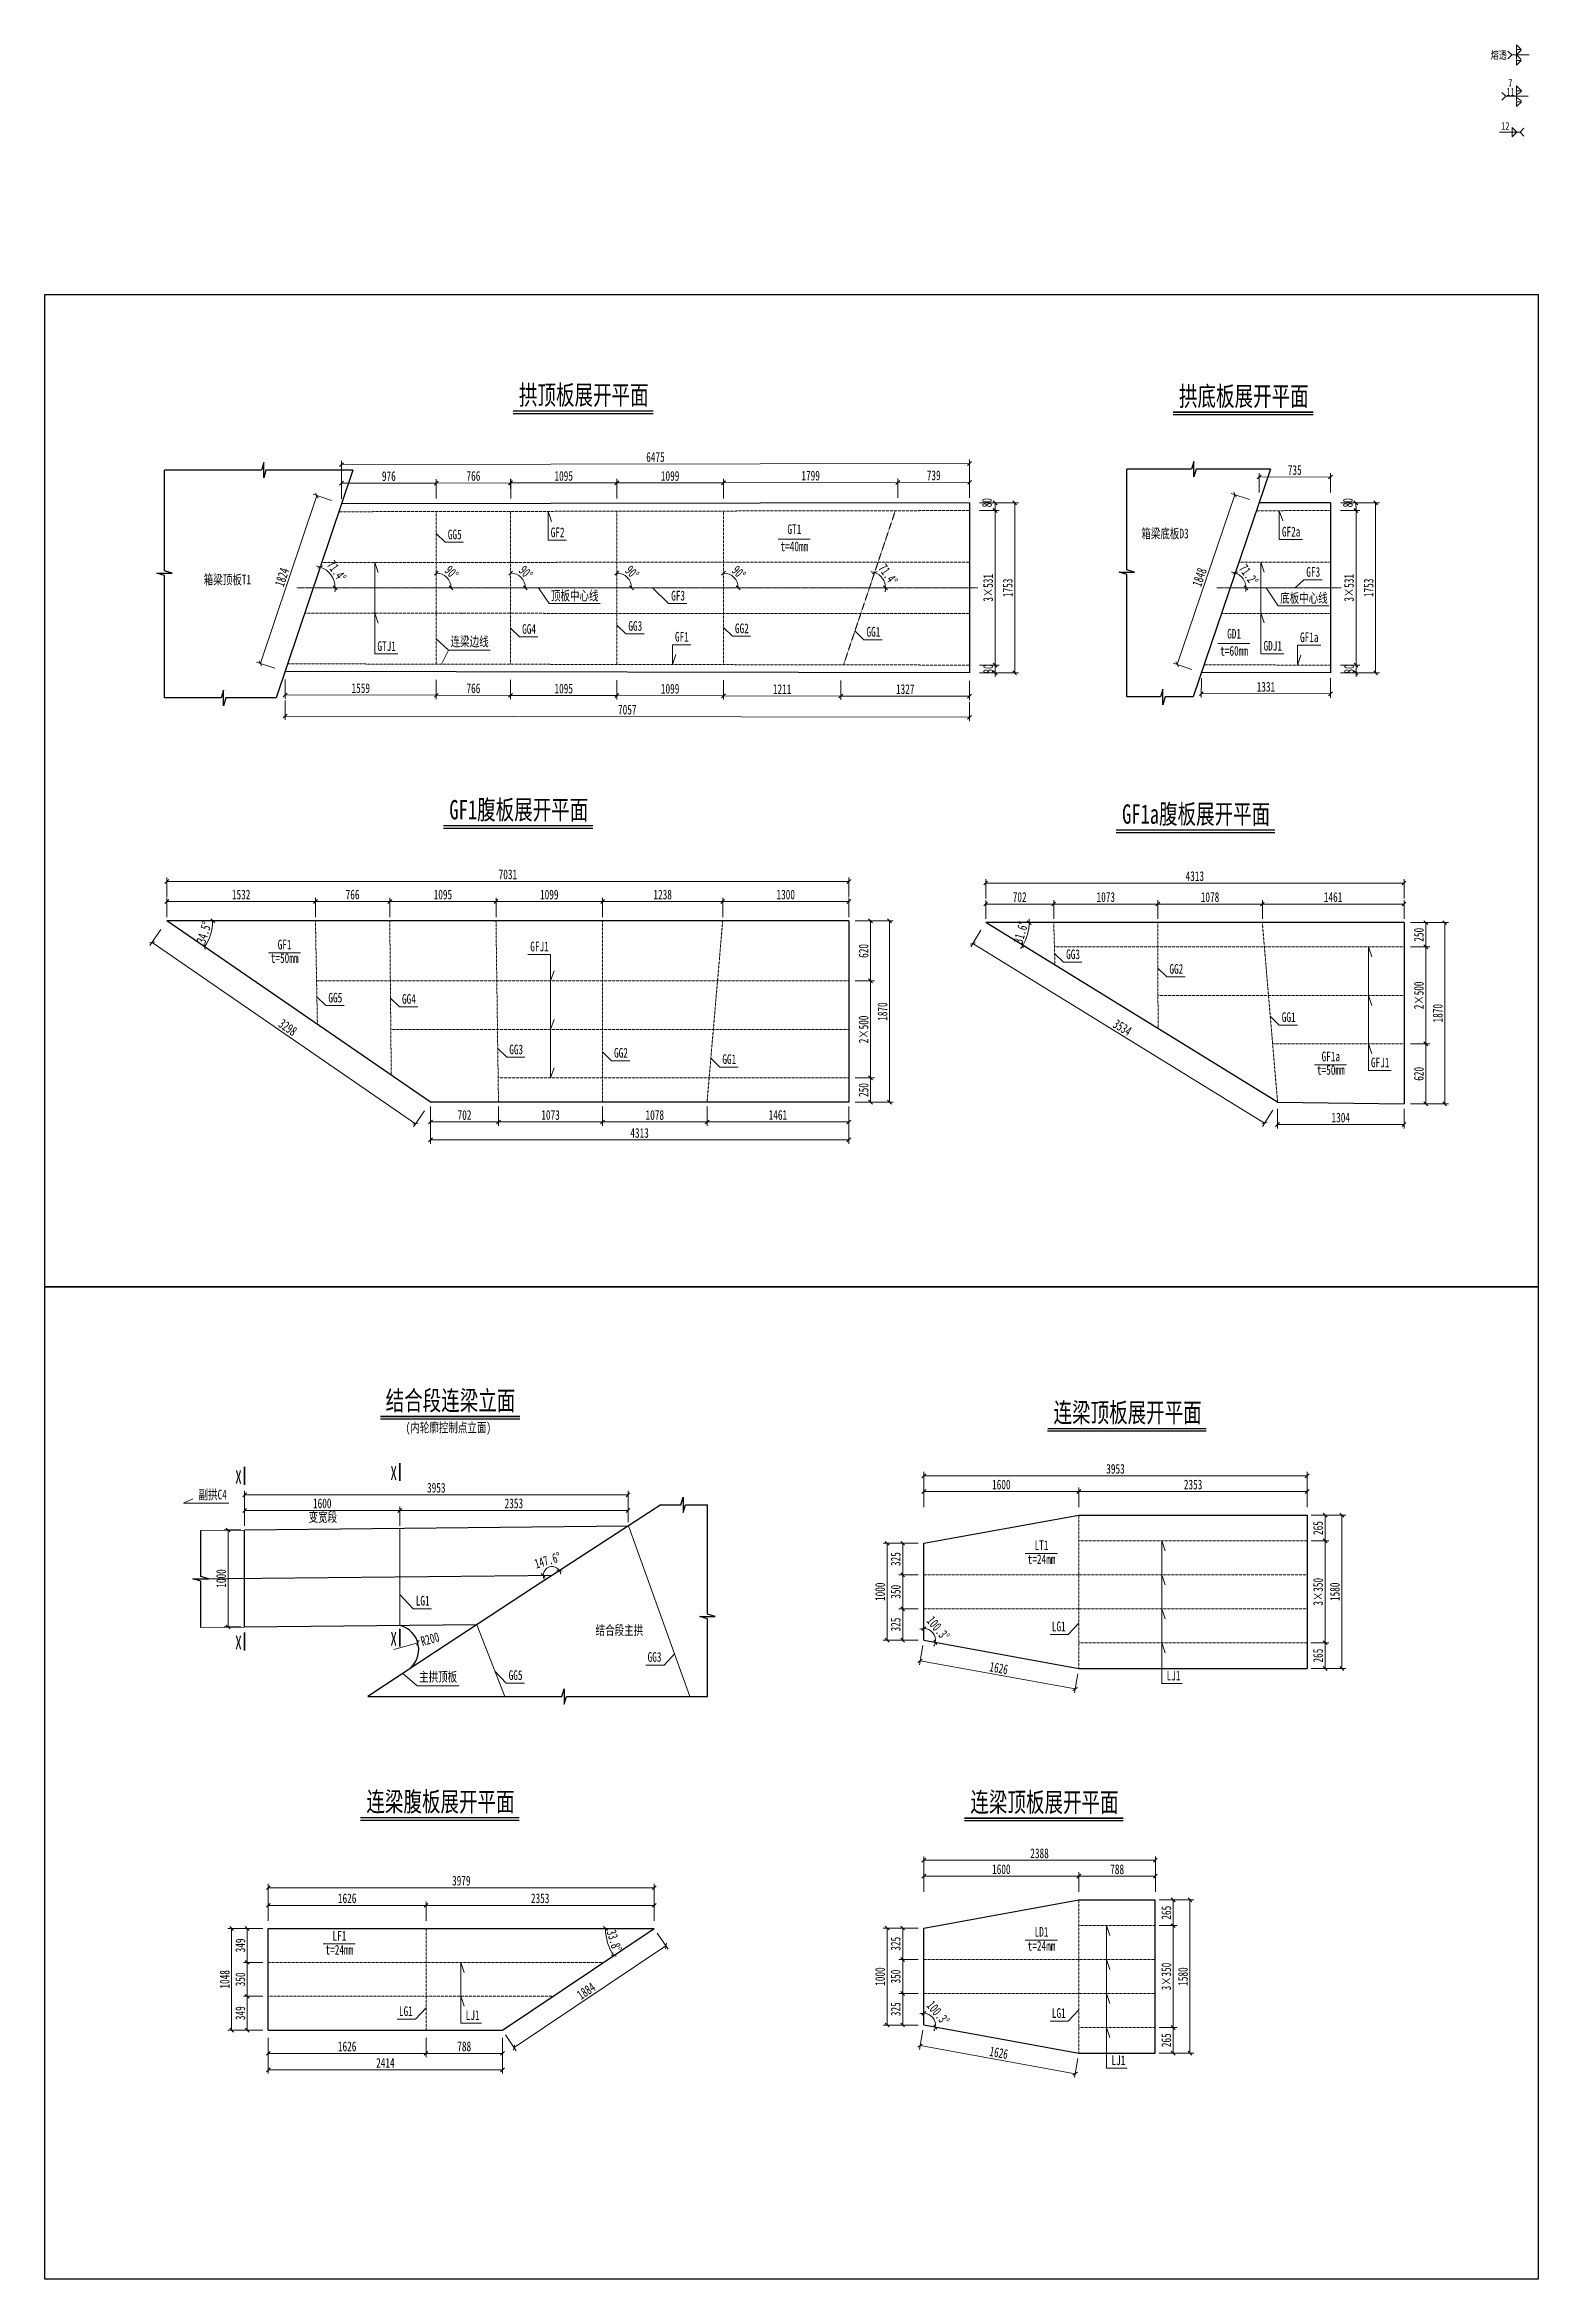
# Model space of a CAD drawing. Header units: millimetres. Extents: x -89049 to 410567, y -307459 to -100425.
# Drawn here: x 86373 to 101773, y -278218 to -255178 of the extents above; entities that cross this region are included whole.
import ezdxf
from ezdxf.enums import TextEntityAlignment as Align

# ---------------------------------------------------------------- set-up
doc = ezdxf.new("R2010")
doc.units = ezdxf.units.MM
doc.linetypes.add('CENTER2', pattern=[28.575, 19.05, -3.175, 3.175, -3.175])
doc.linetypes.add('DASHED', pattern=[0.75, 0.5, -0.25])
doc.layers.get('Defpoints').update_dxf_attribs({"color": 8})
for name, color, linetype, lineweight in [('Dim', 4, 'Continuous', 15), ('中心线', 2, 'CENTER2', 15), ('文字', 7, 'Continuous', 15), ('标注线及字体', 2, 'Continuous', 15), ('桥 构造粗实', 1, 'Continuous', 30), ('粗线', 3, 'Continuous', 35), ('细实线', 4, 'Continuous', 15), ('虚线', 7, 'DASHED', 13), ('钢板粗线', 1, 'Continuous', 25)]:
    doc.layers.add(name, color=color, linetype=linetype, lineweight=lineweight)
doc.layers.add('Text', color=4, linetype='Continuous')
doc.styles.add('111', font='', dxfattribs={"width": 0.7})
doc.styles.add('BM_Dim', font='', dxfattribs={"width": 0.85})
doc.styles.add('SMEDI', font='', dxfattribs={"width": 0.75})
doc.styles.get('111').set_extended_font_data('仿宋_GB2312')
doc.styles.get('BM_Dim').set_extended_font_data('仿宋_GB2312')
doc.styles.get('SMEDI').set_extended_font_data('仿宋_GB2312')
doc.dimstyles.new('200', dxfattribs={"dimscale": 0, "dimtxt": 2.5, "dimasz": 1, "dimexe": 1, "dimexo": 1, "dimgap": 0.6, "dimtad": 1, "dimdec": 0, "dimdsep": 46, "dimtxsty": '111', "dimblk": 'OBLIQUE', "dimcen": 0, "dimclrd": 4, "dimclre": 4, "dimclrt": 4, "dimadec": 1, "dimazin": 2, "dimtfac": 1, "dimtdec": 0, "dimtix": 1, "dimtmove": 2, "dimatfit": 3, "dimfxl": 4, "dimfxlon": 1, "dimtolj": 1, "dimlwd": -1, "dimlwe": -1, "dimarcsym": 0})

msp = doc.modelspace()

# ---------------------------------------------------------------- texts
at = {"layer": 'Text', "style": 'SMEDI', "width": 0.75}
for s, p in [('11', (101444.5, -255664)), ('12', (101390.9, -256015.7))]:
    msp.add_text(s, height=80, dxfattribs=at).set_placement(p, align=Align.MIDDLE_LEFT)
at = {"layer": '文字', "style": 'BM_Dim', "width": 0.7}
for s, p in [('GG5', (90601.1, -260307.5)), ('GF2', (91662.2, -260286.1)), ('t=40mm', (94103, -260430.5)), ('GT1', (94103, -260253.8)), ('箱梁底板D3', (97924.5, -260298.3)), ('GF2a', (99224.9, -260279.2)), ('GF3', (99452.8, -260694.1)), ('箱梁顶板T1', (88257.3, -260773.2)), ('顶板中心线', (91838.4, -260938.7)), ('GF3', (92904.2, -260939)), ('底板中心线', (99356.6, -260962.6)), ('GG4', (91367.6, -261282.3)), ('GG3', (92462.6, -261251.2)), ('GF1', (92943.4, -261362.7)), ('GG2', (93562, -261275.7)), ('GG1', (94917.7, -261311.4)), ('GD1', (98636.6, -261331.2)), ('GF1a', (99411.7, -261367.7)), ('GTJ1', (89899.3, -261458.9)), ('连梁边线', (90755.2, -261411.3)), ('t=60mm', (98636.6, -261508)), ('GDJ1', (99035, -261455.6)), ('GF1', (88847.2, -264536.6)), ('GFJ1', (91475.5, -264556.2)), ('t=50mm', (88847.2, -264675.5)), ('GG3', (96976.3, -264636.4)), ('GG2', (98041.2, -264787.4)), ('GG5', (89369.9, -265083.6)), ('GG4', (90129.1, -265096.7)), ('GG1', (99199.8, -265284.3)), ('GG3', (91234.7, -265617.2)), ('GG2', (92315.3, -265652.1)), ('GG1', (93431.9, -265717.3)), ('GF1a', (99634.2, -265689.7)), ('GFJ1', (100143.1, -265751.8)), ('t=50mm', (99634.2, -265828.6)), ('(内轮廓控制点立面)', (90535.4, -269515.6)), ('副拱C4', (88105.6, -270206.2)), ('变宽段', (89242.2, -270437.9)), ('LT1', (96651.4, -270728.3)), ('t=24mm', (96651.4, -270873.2)), ('LG1', (90270.7, -271300.8)), ('结合段主拱', (92298.4, -271604.3)), ('GG3', (92661.2, -271881.2)), ('主拱顶板', (90429.5, -272085.4)), ('GG5', (91228.8, -272068.4)), ('LJ1', (98012.5, -272073.2)), ('LF1', (89411.9, -274755.3)), ('LD1', (96651.4, -274714.7)), ('t=24mm', (89411.9, -274900.2)), ('t=24mm', (96651.4, -274859.7)), ('LJ1', (90785.9, -275573.8)), ('LJ1', (97443.9, -276039.5))]:
    msp.add_text(s, height=100, dxfattribs=at).set_placement(p, align=Align.BOTTOM_CENTER)
for p in [(88371.6, -270015.7), (89971.6, -269976.8), (88371.6, -271723.2), (89971.6, -271684.3)]:
    msp.add_text('X', height=140, dxfattribs=at).set_placement(p, align=Align.CENTER)
for p in [(96829.4, -271565.7), (90097.6, -275532.8), (96829.4, -275552.2)]:
    msp.add_text('LG1', height=100, rotation=360, dxfattribs=at).set_placement(p, align=Align.BOTTOM_CENTER)
at = {"layer": '标注线及字体', "style": '111', "width": 0.7}
for s, p in [('拱顶板展开平面', (91931.3, -258786.8)), ('拱底板展开平面', (98736.9, -258798.7)), ('GF1腹板展开平面', (91261.8, -263062.2)), ('GF1a腹板展开平面', (98245.2, -263107)), ('结合段连梁立面', (90557.7, -269153.2)), ('连梁顶板展开平面', (97539.1, -269278.1)), ('连梁腹板展开平面', (90454.1, -273289.7)), ('连梁顶板展开平面', (96681.5, -273294.7))]:
    msp.add_text(s, height=200, dxfattribs=at).set_placement(p, align=Align.MIDDLE)

# ---------------------------------------------------------------- blocks, each defined once
blk = doc.blocks.new('_Oblique')
at = {"color": 0, "linetype": 'ByBlock', "lineweight": -2}
blk.add_line((-0.5, -0.5), (0.5, 0.5), dxfattribs=at)
blk = doc.blocks.new('*D2026')
at = {"layer": 'Defpoints', "color": 0, "transparency": 16777216}
for p in [(89435, -259913), (88597, -261556), (88853, -261642)]:
    blk.add_point(p, dxfattribs=at)
at = {"layer": '细实线', "color": 4, "transparency": 16777216}
for p, q in [((89179, -259827), (88597, -261556)), ((89330, -259878), (89141, -259814)), ((88748, -261607), (88559, -261543))]:
    blk.add_line(p, q, dxfattribs=at)
at = {"layer": '细实线', "color": 4, "transparency": 16777216, "xscale": 40, "yscale": 40, "zscale": 40}
for p, rotation in [((89179, -259827), 71.38604226395675), ((88597, -261556), 251.3860422639567)]:
    blk.add_blockref('_Oblique', p, dxfattribs=dict(at, rotation=rotation))
at = {"layer": '细实线', "color": 4, "transparency": 16777216, "insert": (88820, -260669), "char_height": 100, "attachment_point": 5, "rotation": 71.386, "style": '111'}
blk.add_mtext('\\A1;1824', dxfattribs=at)
blk = doc.blocks.new('*D2027')
at = {"layer": 'Defpoints', "color": 0, "transparency": 16777216}
for p in [(88853, -261642), (95910, -261655), (95909, -262113)]:
    blk.add_point(p, dxfattribs=at)
at = {"layer": '细实线', "color": 4, "transparency": 16777216}
for p, q in [((88852, -261940), (88852, -262140)), ((95909, -261953), (95909, -262153)), ((88852, -262100), (95909, -262113))]:
    blk.add_line(p, q, dxfattribs=at)
at = {"layer": '细实线', "color": 4, "transparency": 16777216, "xscale": 40, "yscale": 40, "zscale": 40}
for p, rotation in [((88852, -262100), 179.8958715022813), ((95909, -262113), 359.8958715022814)]:
    blk.add_blockref('_Oblique', p, dxfattribs=dict(at, rotation=rotation))
at = {"layer": '细实线', "color": 4, "transparency": 16777216, "insert": (92380, -262035), "char_height": 100, "attachment_point": 5, "rotation": 359.8959, "style": '111'}
blk.add_mtext('\\A1;7057', dxfattribs=at)
blk = doc.blocks.new('*D2028')
at = {"layer": 'Defpoints', "color": 0, "transparency": 16777216}
for p in [(95909, -259496), (89435, -259913), (95910, -259902)]:
    blk.add_point(p, dxfattribs=at)
at = {"layer": '细实线', "color": 4, "transparency": 16777216}
for p, q in [((89434, -259668), (89434, -259468)), ((89434, -259508), (95909, -259496)), ((95909, -259656), (95909, -259456))]:
    blk.add_line(p, q, dxfattribs=at)
at = {"layer": '细实线', "color": 4, "transparency": 16777216, "xscale": 40, "yscale": 40, "zscale": 40}
for p, rotation in [((89434, -259508), 180.1041284977189), ((95909, -259496), 0.1041284977188508)]:
    blk.add_blockref('_Oblique', p, dxfattribs=dict(at, rotation=rotation))
at = {"layer": '细实线', "color": 4, "transparency": 16777216, "insert": (92671, -259430), "char_height": 100, "attachment_point": 5, "rotation": 0.1041, "style": '111'}
blk.add_mtext('\\A1;6475', dxfattribs=at)
blk = doc.blocks.new('*D2029')
at = {"layer": 'Defpoints', "color": 0, "transparency": 16777216}
for p in [(95910, -259902), (95910, -259982), (96173, -259981)]:
    blk.add_point(p, dxfattribs=at)
at = {"layer": '细实线', "color": 4, "transparency": 16777216}
for p, q in [((96013, -259901), (96213, -259901)), ((96013, -259981), (96213, -259981)), ((96173, -259901), (96173, -259981))]:
    blk.add_line(p, q, dxfattribs=at)
at = {"layer": '细实线', "color": 4, "transparency": 16777216, "xscale": 40, "yscale": 40, "zscale": 40}
for p, rotation in [((96173, -259901), 90.1041284977098), ((96173, -259981), 270.1041284977098)]:
    blk.add_blockref('_Oblique', p, dxfattribs=dict(at, rotation=rotation))
at = {"layer": '细实线', "color": 4, "transparency": 16777216, "insert": (96089, -259901), "char_height": 100, "attachment_point": 5, "rotation": 90.1041, "style": '111'}
blk.add_mtext('\\A1;80', dxfattribs=at)
blk = doc.blocks.new('*D2030')
at = {"layer": 'Defpoints', "color": 0, "transparency": 16777216}
for p in [(95910, -259982), (95910, -261575), (96173, -261575)]:
    blk.add_point(p, dxfattribs=at)
at = {"layer": '细实线', "color": 4, "transparency": 16777216}
for p, q in [((96013, -259982), (96213, -259982)), ((96173, -259982), (96173, -261575)), ((96013, -261575), (96213, -261575))]:
    blk.add_line(p, q, dxfattribs=at)
at = {"layer": '细实线', "color": 4, "transparency": 16777216, "xscale": 40, "yscale": 40, "zscale": 40}
for p, rotation in [((96173, -259982), 90), ((96173, -261575), 270)]:
    blk.add_blockref('_Oblique', p, dxfattribs=dict(at, rotation=rotation))
at = {"layer": '细实线', "color": 4, "transparency": 16777216, "insert": (96101, -260778), "char_height": 100, "attachment_point": 5, "rotation": 90, "style": '111'}
blk.add_mtext('\\A1;3×531', dxfattribs=at)
blk = doc.blocks.new('*D2031')
at = {"layer": 'Defpoints', "color": 0, "transparency": 16777216}
for p in [(95910, -261575), (95910, -261655), (96173, -261655)]:
    blk.add_point(p, dxfattribs=at)
at = {"layer": '细实线', "color": 4, "transparency": 16777216}
for p, q in [((96013, -261575), (96213, -261575)), ((96013, -261655), (96213, -261655)), ((96173, -261575), (96173, -261535)), ((96173, -261575), (96173, -261655)), ((96173, -261655), (96173, -261695))]:
    blk.add_line(p, q, dxfattribs=at)
at = {"layer": '细实线', "color": 4, "transparency": 16777216, "xscale": 40, "yscale": 40, "zscale": 40}
for p, rotation in [((96173, -261575), 270), ((96173, -261655), 90)]:
    blk.add_blockref('_Oblique', p, dxfattribs=dict(at, rotation=rotation))
at = {"layer": '细实线', "color": 4, "transparency": 16777216, "insert": (96101, -261615), "char_height": 100, "attachment_point": 5, "rotation": 90, "style": '111'}
blk.add_mtext('\\A1;80', dxfattribs=at)
blk = doc.blocks.new('*D2032')
at = {"layer": 'Defpoints', "color": 0, "transparency": 16777216}
for p in [(95910, -259902), (96375, -259902), (95910, -261655)]:
    blk.add_point(p, dxfattribs=at)
at = {"layer": '细实线', "color": 4, "transparency": 16777216}
for p, q in [((96215, -259902), (96415, -259902)), ((96375, -261655), (96375, -259902)), ((96215, -261655), (96415, -261655))]:
    blk.add_line(p, q, dxfattribs=at)
at = {"layer": '细实线', "color": 4, "transparency": 16777216, "xscale": 40, "yscale": 40, "zscale": 40}
for p, rotation in [((96375, -259902), 90), ((96375, -261655), 270)]:
    blk.add_blockref('_Oblique', p, dxfattribs=dict(at, rotation=rotation))
at = {"layer": '细实线', "color": 4, "transparency": 16777216, "insert": (96303, -260778), "char_height": 100, "attachment_point": 5, "rotation": 90, "style": '111'}
blk.add_mtext('\\A1;1753', dxfattribs=at)
blk = doc.blocks.new('*D2033')
at = {"layer": 'Defpoints', "color": 0, "transparency": 16777216}
for p in [(95144, -259983), (88973, -260778), (95028, -260710), (95993, -260778), (94610, -261572)]:
    blk.add_point(p, dxfattribs=at)
at = {"layer": '细实线', "color": 4, "transparency": 16777216}
for start, end in [(71.4264, 85.2644), (0, 71.4264), (346.162, 0)]:
    blk.add_arc((94877, -260778), 166, start, end, dxfattribs=at)
at = {"layer": '细实线', "color": 4, "transparency": 16777216, "xscale": 40, "yscale": 40, "zscale": 40}
for p, rotation in [((94930, -260621), 341.4264483377355), ((95043, -260778), 90)]:
    blk.add_blockref('_Oblique', p, dxfattribs=dict(at, rotation=rotation))
at = {"layer": '细实线', "color": 4, "transparency": 16777216, "insert": (95069, -260640), "char_height": 100, "attachment_point": 5, "rotation": 305.7132, "style": '111'}
blk.add_mtext('\\A1;71.4%%d', dxfattribs=at)
blk = doc.blocks.new('*D2034')
at = {"layer": 'Defpoints', "color": 0, "transparency": 16777216}
for p in [(93372, -260354), (93372, -260778), (93372, -260778), (93487, -260679), (93877, -260778)]:
    blk.add_point(p, dxfattribs=at)
at = {"layer": '细实线', "color": 4, "transparency": 16777216}
blk.add_arc((93372, -260778), 152, 0, 90, dxfattribs=at)
at = {"layer": '细实线', "color": 4, "transparency": 16777216, "xscale": 40, "yscale": 40, "zscale": 40}
for p, rotation in [((93372, -260627), 180), ((93524, -260778), 270)]:
    blk.add_blockref('_Oblique', p, dxfattribs=dict(at, rotation=rotation))
at = {"layer": '细实线', "color": 4, "transparency": 16777216, "insert": (93530, -260620), "char_height": 100, "attachment_point": 5, "rotation": 315, "style": '111'}
blk.add_mtext('\\A1;90%%d', dxfattribs=at)
blk = doc.blocks.new('*D2035')
at = {"layer": 'Defpoints', "color": 0, "transparency": 16777216}
for p in [(89552, -259565), (88973, -260778), (89357, -260704), (95993, -260778), (88761, -261913)]:
    blk.add_point(p, dxfattribs=at)
at = {"layer": '细实线', "color": 4, "transparency": 16777216}
for start, end in [(71.386, 81.553), (0, 71.386), (349.833, 0)]:
    blk.add_arc((89143, -260778), 226, start, end, dxfattribs=at)
at = {"layer": '细实线', "color": 4, "transparency": 16777216, "xscale": 40, "yscale": 40, "zscale": 40}
for p, rotation in [((89215, -260564), 341.3860422639569), ((89369, -260778), 90)]:
    blk.add_blockref('_Oblique', p, dxfattribs=dict(at, rotation=rotation))
at = {"layer": '细实线', "color": 4, "transparency": 16777216, "insert": (89384, -260605), "char_height": 100, "attachment_point": 5, "rotation": 305.693, "style": '111'}
blk.add_mtext('\\A1;71.4%%d', dxfattribs=at)
blk = doc.blocks.new('*D2036')
at = {"layer": 'Defpoints', "color": 0, "transparency": 16777216}
for p in [(92273, -260354), (92273, -260778), (92273, -260778), (92387, -260679), (92778, -260778)]:
    blk.add_point(p, dxfattribs=at)
at = {"layer": '细实线', "color": 4, "transparency": 16777216}
blk.add_arc((92273, -260778), 152, 0, 90, dxfattribs=at)
at = {"layer": '细实线', "color": 4, "transparency": 16777216, "xscale": 40, "yscale": 40, "zscale": 40}
for p, rotation in [((92273, -260627), 180), ((92424, -260778), 270)]:
    blk.add_blockref('_Oblique', p, dxfattribs=dict(at, rotation=rotation))
at = {"layer": '细实线', "color": 4, "transparency": 16777216, "insert": (92430, -260620), "char_height": 100, "attachment_point": 5, "rotation": 315, "style": '111'}
blk.add_mtext('\\A1;90%%d', dxfattribs=at)
blk = doc.blocks.new('*D2037')
at = {"layer": 'Defpoints', "color": 0, "transparency": 16777216}
for p in [(91178, -260353), (91178, -260778), (91178, -260778), (91292, -260679), (91683, -260778)]:
    blk.add_point(p, dxfattribs=at)
at = {"layer": '细实线', "color": 4, "transparency": 16777216}
blk.add_arc((91178, -260778), 152, 0, 90, dxfattribs=at)
at = {"layer": '细实线', "color": 4, "transparency": 16777216, "xscale": 40, "yscale": 40, "zscale": 40}
for p, rotation in [((91178, -260627), 180), ((91329, -260778), 270)]:
    blk.add_blockref('_Oblique', p, dxfattribs=dict(at, rotation=rotation))
at = {"layer": '细实线', "color": 4, "transparency": 16777216, "insert": (91335, -260620), "char_height": 100, "attachment_point": 5, "rotation": 315, "style": '111'}
blk.add_mtext('\\A1;90%%d', dxfattribs=at)
blk = doc.blocks.new('*D2038')
at = {"layer": 'Defpoints', "color": 0, "transparency": 16777216}
for p in [(90411, -260353), (90411, -260778), (90411, -260778), (90526, -260679), (90917, -260778)]:
    blk.add_point(p, dxfattribs=at)
at = {"layer": '细实线', "color": 4, "transparency": 16777216}
blk.add_arc((90411, -260778), 152, 0, 90, dxfattribs=at)
at = {"layer": '细实线', "color": 4, "transparency": 16777216, "xscale": 40, "yscale": 40, "zscale": 40}
for p, rotation in [((90411, -260627), 180), ((90563, -260778), 270)]:
    blk.add_blockref('_Oblique', p, dxfattribs=dict(at, rotation=rotation))
at = {"layer": '细实线', "color": 4, "transparency": 16777216, "insert": (90569, -260620), "char_height": 100, "attachment_point": 5, "rotation": 315, "style": '111'}
blk.add_mtext('\\A1;90%%d', dxfattribs=at)
blk = doc.blocks.new('*D2039')
at = {"layer": 'Defpoints', "color": 0, "transparency": 16777216}
for p in [(98895, -259903), (98050, -261567), (98300, -261652)]:
    blk.add_point(p, dxfattribs=at)
at = {"layer": '细实线', "color": 4, "transparency": 16777216}
for p, q in [((98645, -259818), (98050, -261567)), ((98797, -259869), (98607, -259805)), ((98201, -261619), (98012, -261554))]:
    blk.add_line(p, q, dxfattribs=at)
at = {"layer": '细实线', "color": 4, "transparency": 16777216, "xscale": 40, "yscale": 40, "zscale": 40}
for p, rotation in [((98645, -259818), 71.19867631448541), ((98050, -261567), 251.1986763144854)]:
    blk.add_blockref('_Oblique', p, dxfattribs=dict(at, rotation=rotation))
at = {"layer": '细实线', "color": 4, "transparency": 16777216, "insert": (98280, -260669), "char_height": 100, "attachment_point": 5, "rotation": 71.1987, "style": '111'}
blk.add_mtext('\\A1;1848', dxfattribs=at)
blk = doc.blocks.new('*D2040')
at = {"layer": 'Defpoints', "color": 0, "transparency": 16777216}
for p in [(98300, -261652), (99631, -261655), (99630, -261871)]:
    blk.add_point(p, dxfattribs=at)
at = {"layer": '细实线', "color": 4, "transparency": 16777216}
for p, q in [((98300, -261709), (98299, -261909)), ((99630, -261711), (99630, -261911)), ((98299, -261869), (99630, -261871))]:
    blk.add_line(p, q, dxfattribs=at)
at = {"layer": '细实线', "color": 4, "transparency": 16777216, "xscale": 40, "yscale": 40, "zscale": 40}
for p, rotation in [((98299, -261869), 179.8935802855079), ((99630, -261871), 359.8935802855079)]:
    blk.add_blockref('_Oblique', p, dxfattribs=dict(at, rotation=rotation))
at = {"layer": '细实线', "color": 4, "transparency": 16777216, "insert": (98965, -261799), "char_height": 100, "attachment_point": 5, "rotation": 359.8936, "style": '111'}
blk.add_mtext('\\A1;1331', dxfattribs=at)
blk = doc.blocks.new('*D2041')
at = {"layer": 'Defpoints', "color": 0, "transparency": 16777216}
for p in [(99630, -259635), (98895, -259903), (99631, -259902)]:
    blk.add_point(p, dxfattribs=at)
at = {"layer": '细实线', "color": 4, "transparency": 16777216}
for p, q in [((98895, -259796), (98895, -259596)), ((98895, -259636), (99630, -259635)), ((99631, -259795), (99630, -259595))]:
    blk.add_line(p, q, dxfattribs=at)
at = {"layer": '细实线', "color": 4, "transparency": 16777216, "xscale": 40, "yscale": 40, "zscale": 40}
for p, rotation in [((98895, -259636), 180.1064194642049), ((99630, -259635), 0.1064194642048758)]:
    blk.add_blockref('_Oblique', p, dxfattribs=dict(at, rotation=rotation))
at = {"layer": '细实线', "color": 4, "transparency": 16777216, "insert": (99262, -259564), "char_height": 100, "attachment_point": 5, "rotation": 0.1064, "style": '111'}
blk.add_mtext('\\A1;735', dxfattribs=at)
blk = doc.blocks.new('*D2042')
at = {"layer": 'Defpoints', "color": 0, "transparency": 16777216}
for p in [(99631, -259902), (99631, -259982), (99894, -259981)]:
    blk.add_point(p, dxfattribs=at)
at = {"layer": '细实线', "color": 4, "transparency": 16777216}
for p, q in [((99733, -259901), (99933, -259901)), ((99734, -259981), (99934, -259981)), ((99893, -259901), (99894, -259981))]:
    blk.add_line(p, q, dxfattribs=at)
at = {"layer": '细实线', "color": 4, "transparency": 16777216, "xscale": 40, "yscale": 40, "zscale": 40}
for p, rotation in [((99893, -259901), 90.10412849770982), ((99894, -259981), 270.1041284977098)]:
    blk.add_blockref('_Oblique', p, dxfattribs=dict(at, rotation=rotation))
at = {"layer": '细实线', "color": 4, "transparency": 16777216, "insert": (99810, -259901), "char_height": 100, "attachment_point": 5, "rotation": 90.1041, "style": '111'}
blk.add_mtext('\\A1;80', dxfattribs=at)
blk = doc.blocks.new('*D2043')
at = {"layer": 'Defpoints', "color": 0, "transparency": 16777216}
for p in [(99631, -259982), (99631, -261575), (99894, -261575)]:
    blk.add_point(p, dxfattribs=at)
at = {"layer": '细实线', "color": 4, "transparency": 16777216}
for p, q in [((99734, -259982), (99934, -259982)), ((99894, -259982), (99894, -261575)), ((99734, -261575), (99934, -261575))]:
    blk.add_line(p, q, dxfattribs=at)
at = {"layer": '细实线', "color": 4, "transparency": 16777216, "xscale": 40, "yscale": 40, "zscale": 40}
for p, rotation in [((99894, -259982), 90), ((99894, -261575), 270)]:
    blk.add_blockref('_Oblique', p, dxfattribs=dict(at, rotation=rotation))
at = {"layer": '细实线', "color": 4, "transparency": 16777216, "insert": (99822, -260778), "char_height": 100, "attachment_point": 5, "rotation": 90, "style": '111'}
blk.add_mtext('\\A1;3×531', dxfattribs=at)
blk = doc.blocks.new('*D2044')
at = {"layer": 'Defpoints', "color": 0, "transparency": 16777216}
for p in [(99631, -261575), (99631, -261655), (99894, -261655)]:
    blk.add_point(p, dxfattribs=at)
at = {"layer": '细实线', "color": 4, "transparency": 16777216}
for p, q in [((99734, -261575), (99934, -261575)), ((99734, -261655), (99934, -261655)), ((99894, -261575), (99894, -261535)), ((99894, -261575), (99894, -261655)), ((99894, -261655), (99894, -261695))]:
    blk.add_line(p, q, dxfattribs=at)
at = {"layer": '细实线', "color": 4, "transparency": 16777216, "xscale": 40, "yscale": 40, "zscale": 40}
for p, rotation in [((99894, -261575), 270), ((99894, -261655), 90)]:
    blk.add_blockref('_Oblique', p, dxfattribs=dict(at, rotation=rotation))
at = {"layer": '细实线', "color": 4, "transparency": 16777216, "insert": (99822, -261615), "char_height": 100, "attachment_point": 5, "rotation": 90, "style": '111'}
blk.add_mtext('\\A1;80', dxfattribs=at)
blk = doc.blocks.new('*D2045')
at = {"layer": 'Defpoints', "color": 0, "transparency": 16777216}
for p in [(99631, -259902), (100096, -259902), (99631, -261655)]:
    blk.add_point(p, dxfattribs=at)
at = {"layer": '细实线', "color": 4, "transparency": 16777216}
for p, q in [((99936, -259902), (100136, -259902)), ((100096, -261655), (100096, -259902)), ((99936, -261655), (100136, -261655))]:
    blk.add_line(p, q, dxfattribs=at)
at = {"layer": '细实线', "color": 4, "transparency": 16777216, "xscale": 40, "yscale": 40, "zscale": 40}
for p, rotation in [((100096, -259902), 90), ((100096, -261655), 270)]:
    blk.add_blockref('_Oblique', p, dxfattribs=dict(at, rotation=rotation))
at = {"layer": '细实线', "color": 4, "transparency": 16777216, "insert": (100024, -260778), "char_height": 100, "attachment_point": 5, "rotation": 90, "style": '111'}
blk.add_mtext('\\A1;1753', dxfattribs=at)
blk = doc.blocks.new('*D2046')
at = {"layer": 'Defpoints', "color": 0, "transparency": 16777216}
for p in [(99014, -259555), (98459, -260778), (98742, -260705), (99739, -260778), (98214, -261903)]:
    blk.add_point(p, dxfattribs=at)
at = {"layer": '细实线', "color": 4, "transparency": 16777216}
for start, end in [(71.1987, 85.339), (0, 71.1987), (345.8597, 0)]:
    blk.add_arc((98597, -260778), 162, start, end, dxfattribs=at)
at = {"layer": '细实线', "color": 4, "transparency": 16777216, "xscale": 40, "yscale": 40, "zscale": 40}
for p, rotation in [((98650, -260624), 341.1986763144857), ((98760, -260778), 90)]:
    blk.add_blockref('_Oblique', p, dxfattribs=dict(at, rotation=rotation))
at = {"layer": '细实线', "color": 4, "transparency": 16777216, "insert": (98787, -260643), "char_height": 100, "attachment_point": 5, "rotation": 305.5993, "style": '111'}
blk.add_mtext('\\A1;71.2%%d', dxfattribs=at)
blk = doc.blocks.new('角焊缝2')
at = {"layer": 'Dim'}
blk.add_line((-3138.01, 370.22), (-3132.7, 370.22), dxfattribs=at)
blk.add_lwpolyline([(-3134.75, 371.45), (-3134.75, 368.99), (-3133.52, 370.22)], close=True, dxfattribs=at)
blk.add_lwpolyline([(-3131.7, 369.22), (-3132.7, 370.22), (-3131.7, 371.22)], dxfattribs=at)
blk = doc.blocks.new('半融透2')
at = {"layer": 'Dim'}
for p, q in [((0, 0), (-5.71, 0)), ((-2.95, 0.34), (-1.72, 1.21)), ((-2.95, -0.34), (-1.72, -1.21))]:
    blk.add_line(p, q, dxfattribs=at)
for points in [[(-6.71, -1), (-5.71, 0), (-6.71, 1)], [(-2.95, -1.21), (-2.95, 0), (-2.95, 1.21)]]:
    blk.add_lwpolyline(points, dxfattribs=at)
for points in [[(-1.72, 1.41), (-2.95, 1.41), (-2.95, 2.65)], [(-1.72, -1.41), (-2.95, -1.41), (-2.95, -2.65)]]:
    blk.add_lwpolyline(points, close=True, dxfattribs=at)
at = {"layer": 'Text', "style": 'SMEDI', "width": 0.75}
blk.add_text('7', height=2, dxfattribs=at).set_placement((-5.1, 3.42), align=Align.MIDDLE_LEFT)
blk = doc.blocks.new('全融透2')
at = {"layer": 'Dim'}
blk.add_line((0, 0), (-4.48, 0), dxfattribs=at)
for points in [[(-5.48, 1), (-4.48, 0), (-5.48, -1)], [(-2, 1.21), (-3.23, 0), (-3.23, 1.21)], [(-2, -1.21), (-3.23, 0), (-3.23, -1.21)]]:
    blk.add_lwpolyline(points, dxfattribs=at)
for points in [[(-3.23, 2.65), (-3.23, 1.41), (-2, 1.41)], [(-3.23, -2.65), (-3.23, -1.41), (-2, -1.41)]]:
    blk.add_lwpolyline(points, close=True, dxfattribs=at)
at = {"layer": 'Text', "style": 'SMEDI', "width": 0.75}
blk.add_text('熔透', height=2, dxfattribs=at).set_placement((-9.92, 0), align=Align.MIDDLE_LEFT)
blk = doc.blocks.new('*D2239')
at = {"layer": 'Defpoints', "color": 0, "transparency": 16777216}
for p in [(95220, -271304), (95437, -271304), (95437, -271629)]:
    blk.add_point(p, dxfattribs=at)
at = {"layer": '细实线', "color": 4, "transparency": 16777216}
for p, q in [((95380, -271304), (95180, -271304)), ((95220, -271629), (95220, -271304)), ((95380, -271629), (95180, -271629))]:
    blk.add_line(p, q, dxfattribs=at)
at = {"layer": '细实线', "color": 4, "transparency": 16777216, "xscale": 40, "yscale": 40, "zscale": 40}
for p, rotation in [((95220, -271304), 90), ((95220, -271629), 270)]:
    blk.add_blockref('_Oblique', p, dxfattribs=dict(at, rotation=rotation))
at = {"layer": '细实线', "color": 4, "transparency": 16777216, "insert": (95148, -271467), "char_height": 100, "attachment_point": 5, "rotation": 90, "style": '111'}
blk.add_mtext('\\A1;325', dxfattribs=at)
blk = doc.blocks.new('*D2240')
at = {"layer": 'Defpoints', "color": 0, "transparency": 16777216}
for p in [(95220, -270954), (95437, -270954), (95437, -271304)]:
    blk.add_point(p, dxfattribs=at)
at = {"layer": '细实线', "color": 4, "transparency": 16777216}
for p, q in [((95380, -270954), (95180, -270954)), ((95220, -271304), (95220, -270954)), ((95380, -271304), (95180, -271304))]:
    blk.add_line(p, q, dxfattribs=at)
at = {"layer": '细实线', "color": 4, "transparency": 16777216, "xscale": 40, "yscale": 40, "zscale": 40}
for p, rotation in [((95220, -270954), 90), ((95220, -271304), 270)]:
    blk.add_blockref('_Oblique', p, dxfattribs=dict(at, rotation=rotation))
at = {"layer": '细实线', "color": 4, "transparency": 16777216, "insert": (95148, -271129), "char_height": 100, "attachment_point": 5, "rotation": 90, "style": '111'}
blk.add_mtext('\\A1;350', dxfattribs=at)
blk = doc.blocks.new('*D2241')
at = {"layer": 'Defpoints', "color": 0, "transparency": 16777216}
for p in [(95437, -270629), (95220, -270954), (95437, -270954)]:
    blk.add_point(p, dxfattribs=at)
at = {"layer": '细实线', "color": 4, "transparency": 16777216}
for p, q in [((95380, -270629), (95180, -270629)), ((95220, -270629), (95220, -270954)), ((95380, -270954), (95180, -270954))]:
    blk.add_line(p, q, dxfattribs=at)
at = {"layer": '细实线', "color": 4, "transparency": 16777216, "xscale": 40, "yscale": 40, "zscale": 40}
for p, rotation in [((95220, -270629), 90), ((95220, -270954), 270)]:
    blk.add_blockref('_Oblique', p, dxfattribs=dict(at, rotation=rotation))
at = {"layer": '细实线', "color": 4, "transparency": 16777216, "insert": (95148, -270792), "char_height": 100, "attachment_point": 5, "rotation": 90, "style": '111'}
blk.add_mtext('\\A1;325', dxfattribs=at)
blk = doc.blocks.new('*D2242')
at = {"layer": 'Defpoints', "color": 0, "transparency": 16777216}
for p in [(95059, -270629), (95437, -270629), (95437, -271629)]:
    blk.add_point(p, dxfattribs=at)
at = {"layer": '细实线', "color": 4, "transparency": 16777216}
for p, q in [((95219, -270629), (95019, -270629)), ((95059, -271629), (95059, -270629)), ((95219, -271629), (95019, -271629))]:
    blk.add_line(p, q, dxfattribs=at)
at = {"layer": '细实线', "color": 4, "transparency": 16777216, "xscale": 40, "yscale": 40, "zscale": 40}
for p, rotation in [((95059, -270629), 90), ((95059, -271629), 270)]:
    blk.add_blockref('_Oblique', p, dxfattribs=dict(at, rotation=rotation))
at = {"layer": '细实线', "color": 4, "transparency": 16777216, "insert": (94987, -271129), "char_height": 100, "attachment_point": 5, "rotation": 90, "style": '111'}
blk.add_mtext('\\A1;1000', dxfattribs=at)
blk = doc.blocks.new('*D2243')
at = {"layer": 'Defpoints', "color": 0, "transparency": 16777216}
for p in [(95220, -275271), (95437, -275271), (95437, -275596)]:
    blk.add_point(p, dxfattribs=at)
at = {"layer": '细实线', "color": 4, "transparency": 16777216}
for p, q in [((95380, -275271), (95180, -275271)), ((95220, -275596), (95220, -275271)), ((95380, -275596), (95180, -275596))]:
    blk.add_line(p, q, dxfattribs=at)
at = {"layer": '细实线', "color": 4, "transparency": 16777216, "xscale": 40, "yscale": 40, "zscale": 40}
for p, rotation in [((95220, -275271), 90), ((95220, -275596), 270)]:
    blk.add_blockref('_Oblique', p, dxfattribs=dict(at, rotation=rotation))
at = {"layer": '细实线', "color": 4, "transparency": 16777216, "insert": (95148, -275433), "char_height": 100, "attachment_point": 5, "rotation": 90, "style": '111'}
blk.add_mtext('\\A1;325', dxfattribs=at)
blk = doc.blocks.new('*D2244')
at = {"layer": 'Defpoints', "color": 0, "transparency": 16777216}
for p in [(95220, -274921), (95437, -274921), (95437, -275271)]:
    blk.add_point(p, dxfattribs=at)
at = {"layer": '细实线', "color": 4, "transparency": 16777216}
for p, q in [((95380, -274921), (95180, -274921)), ((95220, -275271), (95220, -274921)), ((95380, -275271), (95180, -275271))]:
    blk.add_line(p, q, dxfattribs=at)
at = {"layer": '细实线', "color": 4, "transparency": 16777216, "xscale": 40, "yscale": 40, "zscale": 40}
for p, rotation in [((95220, -274921), 90), ((95220, -275271), 270)]:
    blk.add_blockref('_Oblique', p, dxfattribs=dict(at, rotation=rotation))
at = {"layer": '细实线', "color": 4, "transparency": 16777216, "insert": (95148, -275096), "char_height": 100, "attachment_point": 5, "rotation": 90, "style": '111'}
blk.add_mtext('\\A1;350', dxfattribs=at)
blk = doc.blocks.new('*D2245')
at = {"layer": 'Defpoints', "color": 0, "transparency": 16777216}
for p in [(95437, -274596), (95220, -274921), (95437, -274921)]:
    blk.add_point(p, dxfattribs=at)
at = {"layer": '细实线', "color": 4, "transparency": 16777216}
for p, q in [((95380, -274596), (95180, -274596)), ((95220, -274596), (95220, -274921)), ((95380, -274921), (95180, -274921))]:
    blk.add_line(p, q, dxfattribs=at)
at = {"layer": '细实线', "color": 4, "transparency": 16777216, "xscale": 40, "yscale": 40, "zscale": 40}
for p, rotation in [((95220, -274596), 90), ((95220, -274921), 270)]:
    blk.add_blockref('_Oblique', p, dxfattribs=dict(at, rotation=rotation))
at = {"layer": '细实线', "color": 4, "transparency": 16777216, "insert": (95148, -274758), "char_height": 100, "attachment_point": 5, "rotation": 90, "style": '111'}
blk.add_mtext('\\A1;325', dxfattribs=at)
blk = doc.blocks.new('*D2246')
at = {"layer": 'Defpoints', "color": 0, "transparency": 16777216}
for p in [(95059, -274596), (95437, -274596), (95437, -275596)]:
    blk.add_point(p, dxfattribs=at)
at = {"layer": '细实线', "color": 4, "transparency": 16777216}
for p, q in [((95219, -274596), (95019, -274596)), ((95059, -275596), (95059, -274596)), ((95219, -275596), (95019, -275596))]:
    blk.add_line(p, q, dxfattribs=at)
at = {"layer": '细实线', "color": 4, "transparency": 16777216, "xscale": 40, "yscale": 40, "zscale": 40}
for p, rotation in [((95059, -274596), 90), ((95059, -275596), 270)]:
    blk.add_blockref('_Oblique', p, dxfattribs=dict(at, rotation=rotation))
at = {"layer": '细实线', "color": 4, "transparency": 16777216, "insert": (94987, -275096), "char_height": 100, "attachment_point": 5, "rotation": 90, "style": '111'}
blk.add_mtext('\\A1;1000', dxfattribs=at)
blk = doc.blocks.new('*D2247')
at = {"layer": 'Defpoints', "color": 0, "transparency": 16777216}
for p in [(95437, -270095), (97037, -270339), (95437, -270629)]:
    blk.add_point(p, dxfattribs=at)
at = {"layer": '细实线', "color": 4, "transparency": 16777216}
for p, q in [((95437, -270255), (95437, -270055)), ((97037, -270095), (95437, -270095)), ((97037, -270255), (97037, -270055))]:
    blk.add_line(p, q, dxfattribs=at)
at = {"layer": '细实线', "color": 4, "transparency": 16777216, "xscale": 40, "yscale": 40, "zscale": 40, "rotation": 180}
blk.add_blockref('_Oblique', (95437, -270095), dxfattribs=at)
at = {"layer": '细实线', "color": 4, "transparency": 16777216, "xscale": 40, "yscale": 40, "zscale": 40}
blk.add_blockref('_Oblique', (97037, -270095), dxfattribs=at)
at = {"layer": '细实线', "color": 4, "transparency": 16777216, "insert": (96237, -270024), "char_height": 100, "attachment_point": 5, "style": '111'}
blk.add_mtext('\\A1;1600', dxfattribs=at)
blk = doc.blocks.new('*D2248')
at = {"layer": 'Defpoints', "color": 0, "transparency": 16777216}
for p in [(99390, -270095), (97037, -270339), (99390, -270339)]:
    blk.add_point(p, dxfattribs=at)
at = {"layer": '细实线', "color": 4, "transparency": 16777216}
for p, q in [((97037, -270255), (97037, -270055)), ((97037, -270095), (99390, -270095)), ((99390, -270255), (99390, -270055))]:
    blk.add_line(p, q, dxfattribs=at)
at = {"layer": '细实线', "color": 4, "transparency": 16777216, "xscale": 40, "yscale": 40, "zscale": 40, "rotation": 180}
blk.add_blockref('_Oblique', (97037, -270095), dxfattribs=at)
at = {"layer": '细实线', "color": 4, "transparency": 16777216, "xscale": 40, "yscale": 40, "zscale": 40}
blk.add_blockref('_Oblique', (99390, -270095), dxfattribs=at)
at = {"layer": '细实线', "color": 4, "transparency": 16777216, "insert": (98214, -270024), "char_height": 100, "attachment_point": 5, "style": '111'}
blk.add_mtext('\\A1;2353', dxfattribs=at)
blk = doc.blocks.new('*D2249')
at = {"layer": 'Defpoints', "color": 0, "transparency": 16777216}
for p in [(95437, -269933), (99390, -270339), (95437, -270629)]:
    blk.add_point(p, dxfattribs=at)
at = {"layer": '细实线', "color": 4, "transparency": 16777216}
for p, q in [((95437, -270093), (95437, -269893)), ((99390, -269933), (95437, -269933)), ((99390, -270093), (99390, -269893))]:
    blk.add_line(p, q, dxfattribs=at)
at = {"layer": '细实线', "color": 4, "transparency": 16777216, "xscale": 40, "yscale": 40, "zscale": 40, "rotation": 180}
blk.add_blockref('_Oblique', (95437, -269933), dxfattribs=at)
at = {"layer": '细实线', "color": 4, "transparency": 16777216, "xscale": 40, "yscale": 40, "zscale": 40}
blk.add_blockref('_Oblique', (99390, -269933), dxfattribs=at)
at = {"layer": '细实线', "color": 4, "transparency": 16777216, "insert": (97414, -269862), "char_height": 100, "attachment_point": 5, "style": '111'}
blk.add_mtext('\\A1;3953', dxfattribs=at)
blk = doc.blocks.new('*D2250')
at = {"layer": 'Defpoints', "color": 0, "transparency": 16777216}
for p in [(95437, -271629), (97037, -271919), (96999, -272131)]:
    blk.add_point(p, dxfattribs=at)
at = {"layer": '细实线', "color": 4, "transparency": 16777216}
for p, q in [((95427, -271684), (95392, -271881)), ((95399, -271841), (96999, -272131)), ((97027, -271974), (96992, -272171))]:
    blk.add_line(p, q, dxfattribs=at)
at = {"layer": '细实线', "color": 4, "transparency": 16777216, "xscale": 40, "yscale": 40, "zscale": 40}
for p, rotation in [((95399, -271841), 169.7266693583707), ((96999, -272131), 349.7266693583707)]:
    blk.add_blockref('_Oblique', p, dxfattribs=dict(at, rotation=rotation))
at = {"layer": '细实线', "color": 4, "transparency": 16777216, "insert": (96211, -271916), "char_height": 100, "attachment_point": 5, "rotation": 349.7267, "style": '111'}
blk.add_mtext('\\A1;1626', dxfattribs=at)
blk = doc.blocks.new('*D2251')
at = {"layer": 'Defpoints', "color": 0, "transparency": 16777216}
for p in [(95437, -270629), (95437, -271629), (95437, -271629), (95545, -271576), (97037, -271919)]:
    blk.add_point(p, dxfattribs=at)
at = {"layer": '细实线', "color": 4, "transparency": 16777216}
for start, end in [(90, 109.0615), (349.7267, 90), (330.6651, 349.7267)]:
    blk.add_arc((95437, -271629), 121, start, end, dxfattribs=at)
at = {"layer": '细实线', "color": 4, "transparency": 16777216, "xscale": 40, "yscale": 40, "zscale": 40}
for p, rotation in [((95437, -271509), 359.9999999999984), ((95556, -271651), 79.72666935837071)]:
    blk.add_blockref('_Oblique', p, dxfattribs=dict(at, rotation=rotation))
at = {"layer": '细实线', "color": 4, "transparency": 16777216, "insert": (95585, -271506), "char_height": 100, "attachment_point": 5, "rotation": 309.8633, "style": '111'}
blk.add_mtext('\\A1;100.3%%d', dxfattribs=at)
blk = doc.blocks.new('*D2252')
at = {"layer": 'Defpoints', "color": 0, "transparency": 16777216}
for p in [(95437, -274061), (97037, -274306), (95437, -274596)]:
    blk.add_point(p, dxfattribs=at)
at = {"layer": '细实线', "color": 4, "transparency": 16777216}
for p, q in [((95437, -274221), (95437, -274021)), ((97037, -274061), (95437, -274061)), ((97037, -274221), (97037, -274021))]:
    blk.add_line(p, q, dxfattribs=at)
at = {"layer": '细实线', "color": 4, "transparency": 16777216, "xscale": 40, "yscale": 40, "zscale": 40, "rotation": 180}
blk.add_blockref('_Oblique', (95437, -274061), dxfattribs=at)
at = {"layer": '细实线', "color": 4, "transparency": 16777216, "xscale": 40, "yscale": 40, "zscale": 40}
blk.add_blockref('_Oblique', (97037, -274061), dxfattribs=at)
at = {"layer": '细实线', "color": 4, "transparency": 16777216, "insert": (96237, -273990), "char_height": 100, "attachment_point": 5, "style": '111'}
blk.add_mtext('\\A1;1600', dxfattribs=at)
blk = doc.blocks.new('*D2253')
at = {"layer": 'Defpoints', "color": 0, "transparency": 16777216}
for p in [(97825, -274061), (97037, -274306), (97825, -274306)]:
    blk.add_point(p, dxfattribs=at)
at = {"layer": '细实线', "color": 4, "transparency": 16777216}
for p, q in [((97037, -274221), (97037, -274021)), ((97037, -274061), (97825, -274061)), ((97825, -274221), (97825, -274021))]:
    blk.add_line(p, q, dxfattribs=at)
at = {"layer": '细实线', "color": 4, "transparency": 16777216, "xscale": 40, "yscale": 40, "zscale": 40, "rotation": 180}
blk.add_blockref('_Oblique', (97037, -274061), dxfattribs=at)
at = {"layer": '细实线', "color": 4, "transparency": 16777216, "xscale": 40, "yscale": 40, "zscale": 40}
blk.add_blockref('_Oblique', (97825, -274061), dxfattribs=at)
at = {"layer": '细实线', "color": 4, "transparency": 16777216, "insert": (97431, -273990), "char_height": 100, "attachment_point": 5, "style": '111'}
blk.add_mtext('\\A1;788', dxfattribs=at)
blk = doc.blocks.new('*D2254')
at = {"layer": 'Defpoints', "color": 0, "transparency": 16777216}
for p in [(95437, -273897), (95437, -274596), (97825, -274420)]:
    blk.add_point(p, dxfattribs=at)
at = {"layer": '细实线', "color": 4, "transparency": 16777216}
for p, q in [((95437, -274057), (95437, -273857)), ((97825, -273897), (95437, -273897)), ((97825, -274057), (97825, -273857))]:
    blk.add_line(p, q, dxfattribs=at)
at = {"layer": '细实线', "color": 4, "transparency": 16777216, "xscale": 40, "yscale": 40, "zscale": 40, "rotation": 180}
blk.add_blockref('_Oblique', (95437, -273897), dxfattribs=at)
at = {"layer": '细实线', "color": 4, "transparency": 16777216, "xscale": 40, "yscale": 40, "zscale": 40}
blk.add_blockref('_Oblique', (97825, -273897), dxfattribs=at)
at = {"layer": '细实线', "color": 4, "transparency": 16777216, "insert": (96631, -273826), "char_height": 100, "attachment_point": 5, "style": '111'}
blk.add_mtext('\\A1;2388', dxfattribs=at)
blk = doc.blocks.new('*D2255')
at = {"layer": 'Defpoints', "color": 0, "transparency": 16777216}
for p in [(95437, -275596), (97037, -275886), (96999, -276098)]:
    blk.add_point(p, dxfattribs=at)
at = {"layer": '细实线', "color": 4, "transparency": 16777216}
for p, q in [((95427, -275650), (95392, -275847)), ((95399, -275808), (96999, -276098)), ((97027, -275940), (96992, -276137))]:
    blk.add_line(p, q, dxfattribs=at)
at = {"layer": '细实线', "color": 4, "transparency": 16777216, "xscale": 40, "yscale": 40, "zscale": 40}
for p, rotation in [((95399, -275808), 169.7266693583707), ((96999, -276098), 349.7266693583707)]:
    blk.add_blockref('_Oblique', p, dxfattribs=dict(at, rotation=rotation))
at = {"layer": '细实线', "color": 4, "transparency": 16777216, "insert": (96211, -275882), "char_height": 100, "attachment_point": 5, "rotation": 349.7267, "style": '111'}
blk.add_mtext('\\A1;1626', dxfattribs=at)
blk = doc.blocks.new('*D2256')
at = {"layer": 'Defpoints', "color": 0, "transparency": 16777216}
for p in [(95437, -274596), (95545, -275542), (95437, -275596), (95437, -275596), (97037, -275886)]:
    blk.add_point(p, dxfattribs=at)
at = {"layer": '细实线', "color": 4, "transparency": 16777216}
for start, end in [(90, 109.0615), (349.7267, 90), (330.6651, 349.7267)]:
    blk.add_arc((95437, -275596), 121, start, end, dxfattribs=at)
at = {"layer": '细实线', "color": 4, "transparency": 16777216, "xscale": 40, "yscale": 40, "zscale": 40}
for p, rotation in [((95437, -275475), 359.9999999999984), ((95556, -275617), 79.72666935837071)]:
    blk.add_blockref('_Oblique', p, dxfattribs=dict(at, rotation=rotation))
at = {"layer": '细实线', "color": 4, "transparency": 16777216, "insert": (95585, -275472), "char_height": 100, "attachment_point": 5, "rotation": 309.8633, "style": '111'}
blk.add_mtext('\\A1;100.3%%d', dxfattribs=at)
blk = doc.blocks.new('*D2257')
at = {"layer": 'Defpoints', "color": 0, "transparency": 16777216}
for p in [(97825, -274306), (97825, -274571), (98009, -274571)]:
    blk.add_point(p, dxfattribs=at)
at = {"layer": '细实线', "color": 4, "transparency": 16777216}
for p, q in [((97865, -274306), (98049, -274306)), ((98009, -274306), (98009, -274571)), ((97865, -274571), (98049, -274571))]:
    blk.add_line(p, q, dxfattribs=at)
at = {"layer": '细实线', "color": 4, "transparency": 16777216, "xscale": 40, "yscale": 40, "zscale": 40}
for p, rotation in [((98009, -274306), 90), ((98009, -274571), 270)]:
    blk.add_blockref('_Oblique', p, dxfattribs=dict(at, rotation=rotation))
at = {"layer": '细实线', "color": 4, "transparency": 16777216, "insert": (97938, -274438), "char_height": 100, "attachment_point": 5, "rotation": 90, "style": '111'}
blk.add_mtext('\\A1;265', dxfattribs=at)
blk = doc.blocks.new('*D2258')
at = {"layer": 'Defpoints', "color": 0, "transparency": 16777216}
for p in [(97825, -274571), (97825, -275621), (98009, -275621)]:
    blk.add_point(p, dxfattribs=at)
at = {"layer": '细实线', "color": 4, "transparency": 16777216}
for p, q in [((97865, -274571), (98049, -274571)), ((98009, -274571), (98009, -275621)), ((97865, -275621), (98049, -275621))]:
    blk.add_line(p, q, dxfattribs=at)
at = {"layer": '细实线', "color": 4, "transparency": 16777216, "xscale": 40, "yscale": 40, "zscale": 40}
for p, rotation in [((98009, -274571), 90), ((98009, -275621), 270)]:
    blk.add_blockref('_Oblique', p, dxfattribs=dict(at, rotation=rotation))
at = {"layer": '细实线', "color": 4, "transparency": 16777216, "insert": (97938, -275096), "char_height": 100, "attachment_point": 5, "rotation": 90, "style": '111'}
blk.add_mtext('\\A1;3×350', dxfattribs=at)
blk = doc.blocks.new('*D2259')
at = {"layer": 'Defpoints', "color": 0, "transparency": 16777216}
for p in [(97823, -275621), (98009, -275621), (97825, -275886)]:
    blk.add_point(p, dxfattribs=at)
at = {"layer": '细实线', "color": 4, "transparency": 16777216}
for p, q in [((97863, -275621), (98049, -275621)), ((98009, -275886), (98009, -275621)), ((97865, -275886), (98049, -275886))]:
    blk.add_line(p, q, dxfattribs=at)
at = {"layer": '细实线', "color": 4, "transparency": 16777216, "xscale": 40, "yscale": 40, "zscale": 40}
for p, rotation in [((98009, -275621), 90), ((98009, -275886), 270)]:
    blk.add_blockref('_Oblique', p, dxfattribs=dict(at, rotation=rotation))
at = {"layer": '细实线', "color": 4, "transparency": 16777216, "insert": (97938, -275753), "char_height": 100, "attachment_point": 5, "rotation": 90, "style": '111'}
blk.add_mtext('\\A1;265', dxfattribs=at)
blk = doc.blocks.new('*D2260')
at = {"layer": 'Defpoints', "color": 0, "transparency": 16777216}
for p in [(97825, -274306), (97825, -275886), (98182, -275886)]:
    blk.add_point(p, dxfattribs=at)
at = {"layer": '细实线', "color": 4, "transparency": 16777216}
for p, q in [((98022, -274306), (98222, -274306)), ((98182, -274306), (98182, -275886)), ((98022, -275886), (98222, -275886))]:
    blk.add_line(p, q, dxfattribs=at)
at = {"layer": '细实线', "color": 4, "transparency": 16777216, "xscale": 40, "yscale": 40, "zscale": 40}
for p, rotation in [((98182, -274306), 90), ((98182, -275886), 270)]:
    blk.add_blockref('_Oblique', p, dxfattribs=dict(at, rotation=rotation))
at = {"layer": '细实线', "color": 4, "transparency": 16777216, "insert": (98110, -275096), "char_height": 100, "attachment_point": 5, "rotation": 90, "style": '111'}
blk.add_mtext('\\A1;1580', dxfattribs=at)
blk = doc.blocks.new('*D2261')
at = {"layer": 'Defpoints', "color": 0, "transparency": 16777216}
for p in [(99390, -270339), (99390, -270604), (99575, -270604)]:
    blk.add_point(p, dxfattribs=at)
at = {"layer": '细实线', "color": 4, "transparency": 16777216}
for p, q in [((99430, -270339), (99615, -270339)), ((99575, -270339), (99575, -270604)), ((99430, -270604), (99615, -270604))]:
    blk.add_line(p, q, dxfattribs=at)
at = {"layer": '细实线', "color": 4, "transparency": 16777216, "xscale": 40, "yscale": 40, "zscale": 40}
for p, rotation in [((99575, -270339), 90), ((99575, -270604), 270)]:
    blk.add_blockref('_Oblique', p, dxfattribs=dict(at, rotation=rotation))
at = {"layer": '细实线', "color": 4, "transparency": 16777216, "insert": (99503, -270472), "char_height": 100, "attachment_point": 5, "rotation": 90, "style": '111'}
blk.add_mtext('\\A1;265', dxfattribs=at)
blk = doc.blocks.new('*D2262')
at = {"layer": 'Defpoints', "color": 0, "transparency": 16777216}
for p in [(99390, -270604), (99390, -271654), (99575, -271654)]:
    blk.add_point(p, dxfattribs=at)
at = {"layer": '细实线', "color": 4, "transparency": 16777216}
for p, q in [((99430, -270604), (99615, -270604)), ((99575, -270604), (99575, -271654)), ((99430, -271654), (99615, -271654))]:
    blk.add_line(p, q, dxfattribs=at)
at = {"layer": '细实线', "color": 4, "transparency": 16777216, "xscale": 40, "yscale": 40, "zscale": 40}
for p, rotation in [((99575, -270604), 90), ((99575, -271654), 270)]:
    blk.add_blockref('_Oblique', p, dxfattribs=dict(at, rotation=rotation))
at = {"layer": '细实线', "color": 4, "transparency": 16777216, "insert": (99503, -271129), "char_height": 100, "attachment_point": 5, "rotation": 90, "style": '111'}
blk.add_mtext('\\A1;3×350', dxfattribs=at)
blk = doc.blocks.new('*D2263')
at = {"layer": 'Defpoints', "color": 0, "transparency": 16777216}
for p in [(99388, -271654), (99575, -271654), (99390, -271919)]:
    blk.add_point(p, dxfattribs=at)
at = {"layer": '细实线', "color": 4, "transparency": 16777216}
for p, q in [((99428, -271654), (99615, -271654)), ((99575, -271919), (99575, -271654)), ((99430, -271919), (99615, -271919))]:
    blk.add_line(p, q, dxfattribs=at)
at = {"layer": '细实线', "color": 4, "transparency": 16777216, "xscale": 40, "yscale": 40, "zscale": 40}
for p, rotation in [((99575, -271654), 90), ((99575, -271919), 270)]:
    blk.add_blockref('_Oblique', p, dxfattribs=dict(at, rotation=rotation))
at = {"layer": '细实线', "color": 4, "transparency": 16777216, "insert": (99503, -271787), "char_height": 100, "attachment_point": 5, "rotation": 90, "style": '111'}
blk.add_mtext('\\A1;265', dxfattribs=at)
blk = doc.blocks.new('*D2264')
at = {"layer": 'Defpoints', "color": 0, "transparency": 16777216}
for p in [(99390, -270339), (99390, -271919), (99748, -271919)]:
    blk.add_point(p, dxfattribs=at)
at = {"layer": '细实线', "color": 4, "transparency": 16777216}
for p, q in [((99588, -270339), (99788, -270339)), ((99748, -270339), (99748, -271919)), ((99588, -271919), (99788, -271919))]:
    blk.add_line(p, q, dxfattribs=at)
at = {"layer": '细实线', "color": 4, "transparency": 16777216, "xscale": 40, "yscale": 40, "zscale": 40}
for p, rotation in [((99748, -270339), 90), ((99748, -271919), 270)]:
    blk.add_blockref('_Oblique', p, dxfattribs=dict(at, rotation=rotation))
at = {"layer": '细实线', "color": 4, "transparency": 16777216, "insert": (99676, -271129), "char_height": 100, "attachment_point": 5, "rotation": 90, "style": '111'}
blk.add_mtext('\\A1;1580', dxfattribs=at)
blk = doc.blocks.new('*D2265')
at = {"layer": 'Defpoints', "color": 0, "transparency": 16777216}
for p in [(88462, -275300), (88679, -275300), (88679, -275649)]:
    blk.add_point(p, dxfattribs=at)
at = {"layer": '细实线', "color": 4, "transparency": 16777216}
for p, q in [((88622, -275300), (88422, -275300)), ((88462, -275649), (88462, -275300)), ((88622, -275649), (88422, -275649))]:
    blk.add_line(p, q, dxfattribs=at)
at = {"layer": '细实线', "color": 4, "transparency": 16777216, "xscale": 40, "yscale": 40, "zscale": 40}
for p, rotation in [((88462, -275300), 90), ((88462, -275649), 270)]:
    blk.add_blockref('_Oblique', p, dxfattribs=dict(at, rotation=rotation))
at = {"layer": '细实线', "color": 4, "transparency": 16777216, "insert": (88391, -275474), "char_height": 100, "attachment_point": 5, "rotation": 90, "style": '111'}
blk.add_mtext('\\A1;349', dxfattribs=at)
blk = doc.blocks.new('*D2266')
at = {"layer": 'Defpoints', "color": 0, "transparency": 16777216}
for p in [(88462, -274950), (88679, -274950), (88679, -275300)]:
    blk.add_point(p, dxfattribs=at)
at = {"layer": '细实线', "color": 4, "transparency": 16777216}
for p, q in [((88622, -274950), (88422, -274950)), ((88462, -275300), (88462, -274950)), ((88622, -275300), (88422, -275300))]:
    blk.add_line(p, q, dxfattribs=at)
at = {"layer": '细实线', "color": 4, "transparency": 16777216, "xscale": 40, "yscale": 40, "zscale": 40}
for p, rotation in [((88462, -274950), 90), ((88462, -275300), 270)]:
    blk.add_blockref('_Oblique', p, dxfattribs=dict(at, rotation=rotation))
at = {"layer": '细实线', "color": 4, "transparency": 16777216, "insert": (88391, -275125), "char_height": 100, "attachment_point": 5, "rotation": 90, "style": '111'}
blk.add_mtext('\\A1;350', dxfattribs=at)
blk = doc.blocks.new('*D2267')
at = {"layer": 'Defpoints', "color": 0, "transparency": 16777216}
for p in [(88679, -274601), (88462, -274950), (88679, -274950)]:
    blk.add_point(p, dxfattribs=at)
at = {"layer": '细实线', "color": 4, "transparency": 16777216}
for p, q in [((88622, -274601), (88422, -274601)), ((88462, -274601), (88462, -274950)), ((88622, -274950), (88422, -274950))]:
    blk.add_line(p, q, dxfattribs=at)
at = {"layer": '细实线', "color": 4, "transparency": 16777216, "xscale": 40, "yscale": 40, "zscale": 40}
for p, rotation in [((88462, -274601), 90), ((88462, -274950), 270)]:
    blk.add_blockref('_Oblique', p, dxfattribs=dict(at, rotation=rotation))
at = {"layer": '细实线', "color": 4, "transparency": 16777216, "insert": (88391, -274775), "char_height": 100, "attachment_point": 5, "rotation": 90, "style": '111'}
blk.add_mtext('\\A1;349', dxfattribs=at)
blk = doc.blocks.new('*D2268')
at = {"layer": 'Defpoints', "color": 0, "transparency": 16777216}
for p in [(88301, -274601), (88679, -274601), (88679, -275649)]:
    blk.add_point(p, dxfattribs=at)
at = {"layer": '细实线', "color": 4, "transparency": 16777216}
for p, q in [((88461, -274601), (88261, -274601)), ((88301, -275649), (88301, -274601)), ((88461, -275649), (88261, -275649))]:
    blk.add_line(p, q, dxfattribs=at)
at = {"layer": '细实线', "color": 4, "transparency": 16777216, "xscale": 40, "yscale": 40, "zscale": 40}
for p, rotation in [((88301, -274601), 90), ((88301, -275649), 270)]:
    blk.add_blockref('_Oblique', p, dxfattribs=dict(at, rotation=rotation))
at = {"layer": '细实线', "color": 4, "transparency": 16777216, "insert": (88230, -275125), "char_height": 100, "attachment_point": 5, "rotation": 90, "style": '111'}
blk.add_mtext('\\A1;1048', dxfattribs=at)
blk = doc.blocks.new('*D2269')
at = {"layer": 'Defpoints', "color": 0, "transparency": 16777216}
for p in [(90305, -274362), (88679, -274601), (90305, -274601)]:
    blk.add_point(p, dxfattribs=at)
at = {"layer": '细实线', "color": 4, "transparency": 16777216}
for p, q in [((88679, -274522), (88679, -274322)), ((88679, -274362), (90305, -274362)), ((90305, -274522), (90305, -274322))]:
    blk.add_line(p, q, dxfattribs=at)
at = {"layer": '细实线', "color": 4, "transparency": 16777216, "xscale": 40, "yscale": 40, "zscale": 40, "rotation": 180}
blk.add_blockref('_Oblique', (88679, -274362), dxfattribs=at)
at = {"layer": '细实线', "color": 4, "transparency": 16777216, "xscale": 40, "yscale": 40, "zscale": 40}
blk.add_blockref('_Oblique', (90305, -274362), dxfattribs=at)
at = {"layer": '细实线', "color": 4, "transparency": 16777216, "insert": (89492, -274290), "char_height": 100, "attachment_point": 5, "style": '111'}
blk.add_mtext('\\A1;1626', dxfattribs=at)
blk = doc.blocks.new('*D2270')
at = {"layer": 'Defpoints', "color": 0, "transparency": 16777216}
for p in [(92659, -274362), (90305, -274601), (92659, -274601)]:
    blk.add_point(p, dxfattribs=at)
at = {"layer": '细实线', "color": 4, "transparency": 16777216}
for p, q in [((90305, -274522), (90305, -274322)), ((90305, -274362), (92659, -274362)), ((92659, -274522), (92659, -274322))]:
    blk.add_line(p, q, dxfattribs=at)
at = {"layer": '细实线', "color": 4, "transparency": 16777216, "xscale": 40, "yscale": 40, "zscale": 40, "rotation": 180}
blk.add_blockref('_Oblique', (90305, -274362), dxfattribs=at)
at = {"layer": '细实线', "color": 4, "transparency": 16777216, "xscale": 40, "yscale": 40, "zscale": 40}
blk.add_blockref('_Oblique', (92659, -274362), dxfattribs=at)
at = {"layer": '细实线', "color": 4, "transparency": 16777216, "insert": (91482, -274290), "char_height": 100, "attachment_point": 5, "style": '111'}
blk.add_mtext('\\A1;2353', dxfattribs=at)
blk = doc.blocks.new('*D2271')
at = {"layer": 'Defpoints', "color": 0, "transparency": 16777216}
for p in [(88679, -275649), (90305, -275649), (90305, -275888)]:
    blk.add_point(p, dxfattribs=at)
at = {"layer": '细实线', "color": 4, "transparency": 16777216}
for p, q in [((88679, -275728), (88679, -275928)), ((90305, -275728), (90305, -275928)), ((88679, -275888), (90305, -275888))]:
    blk.add_line(p, q, dxfattribs=at)
at = {"layer": '细实线', "color": 4, "transparency": 16777216, "xscale": 40, "yscale": 40, "zscale": 40, "rotation": 180}
blk.add_blockref('_Oblique', (88679, -275888), dxfattribs=at)
at = {"layer": '细实线', "color": 4, "transparency": 16777216, "xscale": 40, "yscale": 40, "zscale": 40}
blk.add_blockref('_Oblique', (90305, -275888), dxfattribs=at)
at = {"layer": '细实线', "color": 4, "transparency": 16777216, "insert": (89492, -275817), "char_height": 100, "attachment_point": 5, "style": '111'}
blk.add_mtext('\\A1;1626', dxfattribs=at)
blk = doc.blocks.new('*D2272')
at = {"layer": 'Defpoints', "color": 0, "transparency": 16777216}
for p in [(90305, -275649), (91093, -275649), (91093, -275888)]:
    blk.add_point(p, dxfattribs=at)
at = {"layer": '细实线', "color": 4, "transparency": 16777216}
for p, q in [((90305, -275728), (90305, -275928)), ((91093, -275728), (91093, -275928)), ((90305, -275888), (91093, -275888))]:
    blk.add_line(p, q, dxfattribs=at)
at = {"layer": '细实线', "color": 4, "transparency": 16777216, "xscale": 40, "yscale": 40, "zscale": 40, "rotation": 180}
blk.add_blockref('_Oblique', (90305, -275888), dxfattribs=at)
at = {"layer": '细实线', "color": 4, "transparency": 16777216, "xscale": 40, "yscale": 40, "zscale": 40}
blk.add_blockref('_Oblique', (91093, -275888), dxfattribs=at)
at = {"layer": '细实线', "color": 4, "transparency": 16777216, "insert": (90699, -275817), "char_height": 100, "attachment_point": 5, "style": '111'}
blk.add_mtext('\\A1;788', dxfattribs=at)
blk = doc.blocks.new('*D2273')
at = {"layer": 'Defpoints', "color": 0, "transparency": 16777216}
for p in [(92659, -274601), (92779, -274781), (91093, -275649)]:
    blk.add_point(p, dxfattribs=at)
at = {"layer": '细实线', "color": 4, "transparency": 16777216}
for p, q in [((91213, -275829), (92779, -274781)), ((92690, -274648), (92801, -274814)), ((91124, -275696), (91235, -275862))]:
    blk.add_line(p, q, dxfattribs=at)
at = {"layer": '细实线', "color": 4, "transparency": 16777216, "xscale": 40, "yscale": 40, "zscale": 40}
for p, rotation in [((92779, -274781), 33.7977077861863), ((91213, -275829), 213.7977077861863)]:
    blk.add_blockref('_Oblique', p, dxfattribs=dict(at, rotation=rotation))
at = {"layer": '细实线', "color": 4, "transparency": 16777216, "insert": (91956, -275245), "char_height": 100, "attachment_point": 5, "rotation": 33.7977, "style": '111'}
blk.add_mtext('\\A1;1884', dxfattribs=at)
blk = doc.blocks.new('*D2274')
at = {"layer": 'Defpoints', "color": 0, "transparency": 16777216}
for p in [(88679, -275649), (91093, -275649), (91093, -276057)]:
    blk.add_point(p, dxfattribs=at)
at = {"layer": '细实线', "color": 4, "transparency": 16777216}
for p, q in [((88679, -275897), (88679, -276097)), ((91093, -275897), (91093, -276097)), ((88679, -276057), (91093, -276057))]:
    blk.add_line(p, q, dxfattribs=at)
at = {"layer": '细实线', "color": 4, "transparency": 16777216, "xscale": 40, "yscale": 40, "zscale": 40, "rotation": 180}
blk.add_blockref('_Oblique', (88679, -276057), dxfattribs=at)
at = {"layer": '细实线', "color": 4, "transparency": 16777216, "xscale": 40, "yscale": 40, "zscale": 40}
blk.add_blockref('_Oblique', (91093, -276057), dxfattribs=at)
at = {"layer": '细实线', "color": 4, "transparency": 16777216, "insert": (89886, -275986), "char_height": 100, "attachment_point": 5, "style": '111'}
blk.add_mtext('\\A1;2414', dxfattribs=at)
blk = doc.blocks.new('*D2275')
at = {"layer": 'Defpoints', "color": 0, "transparency": 16777216}
for p in [(92659, -274180), (88679, -274419), (92659, -274419)]:
    blk.add_point(p, dxfattribs=at)
at = {"layer": '细实线', "color": 4, "transparency": 16777216}
for p, q in [((88679, -274340), (88679, -274140)), ((92659, -274340), (92659, -274140)), ((88679, -274180), (92659, -274180))]:
    blk.add_line(p, q, dxfattribs=at)
at = {"layer": '细实线', "color": 4, "transparency": 16777216, "xscale": 40, "yscale": 40, "zscale": 40, "rotation": 180}
blk.add_blockref('_Oblique', (88679, -274180), dxfattribs=at)
at = {"layer": '细实线', "color": 4, "transparency": 16777216, "xscale": 40, "yscale": 40, "zscale": 40}
blk.add_blockref('_Oblique', (92659, -274180), dxfattribs=at)
at = {"layer": '细实线', "color": 4, "transparency": 16777216, "insert": (90669, -274108), "char_height": 100, "attachment_point": 5, "style": '111'}
blk.add_mtext('\\A1;3979', dxfattribs=at)
blk = doc.blocks.new('*D2276')
at = {"layer": 'Defpoints', "color": 0, "transparency": 16777216}
for p in [(88679, -274601), (92659, -274601), (92659, -274601), (92165, -274699), (91093, -275649)]:
    blk.add_point(p, dxfattribs=at)
at = {"layer": '细实线', "color": 4, "transparency": 16777216}
blk.add_arc((92659, -274601), 503, 180, 213.7977, dxfattribs=at)
at = {"layer": '细实线', "color": 4, "transparency": 16777216, "xscale": 40, "yscale": 40, "zscale": 40}
for p, rotation in [((92156, -274601), 90), ((92241, -274881), 303.7977077861863)]:
    blk.add_blockref('_Oblique', p, dxfattribs=dict(at, rotation=rotation))
at = {"layer": '细实线', "color": 4, "transparency": 16777216, "insert": (92246, -274726), "char_height": 100, "attachment_point": 5, "rotation": 286.8989, "style": '111'}
blk.add_mtext('\\A1;33.8%%d', dxfattribs=at)
blk = doc.blocks.new('*D2277')
at = {"layer": 'Defpoints', "color": 0, "transparency": 16777216}
for p in [(88853, -261642), (90411, -261645), (90411, -261886)]:
    blk.add_point(p, dxfattribs=at)
at = {"layer": '细实线', "color": 4, "transparency": 16777216}
for p, q in [((88852, -261723), (88852, -261923)), ((90411, -261726), (90411, -261926)), ((88852, -261883), (90411, -261886))]:
    blk.add_line(p, q, dxfattribs=at)
at = {"layer": '细实线', "color": 4, "transparency": 16777216, "xscale": 40, "yscale": 40, "zscale": 40}
for p, rotation in [((88852, -261883), 179.8958715022813), ((90411, -261886), 359.8958715022814)]:
    blk.add_blockref('_Oblique', p, dxfattribs=dict(at, rotation=rotation))
at = {"layer": '细实线', "color": 4, "transparency": 16777216, "insert": (89632, -261813), "char_height": 100, "attachment_point": 5, "rotation": 359.8959, "style": '111'}
blk.add_mtext('\\A1;1559', dxfattribs=at)
blk = doc.blocks.new('*D2278')
at = {"layer": 'Defpoints', "color": 0, "transparency": 16777216}
for p in [(90411, -261645), (91178, -261646), (91177, -261887)]:
    blk.add_point(p, dxfattribs=at)
at = {"layer": '细实线', "color": 4, "transparency": 16777216}
for p, q in [((90411, -261726), (90411, -261926)), ((90411, -261886), (91177, -261887)), ((91177, -261727), (91177, -261927))]:
    blk.add_line(p, q, dxfattribs=at)
at = {"layer": '细实线', "color": 4, "transparency": 16777216, "xscale": 40, "yscale": 40, "zscale": 40}
for p, rotation in [((90411, -261886), 179.8958715022813), ((91177, -261887), 359.8958715022813)]:
    blk.add_blockref('_Oblique', p, dxfattribs=dict(at, rotation=rotation))
at = {"layer": '细实线', "color": 4, "transparency": 16777216, "insert": (90794, -261815), "char_height": 100, "attachment_point": 5, "rotation": 359.8959, "style": '111'}
blk.add_mtext('\\A1;766', dxfattribs=at)
blk = doc.blocks.new('*D2279')
at = {"layer": 'Defpoints', "color": 0, "transparency": 16777216}
for p in [(91178, -261646), (92273, -261648), (92272, -261889)]:
    blk.add_point(p, dxfattribs=at)
at = {"layer": '细实线', "color": 4, "transparency": 16777216}
for p, q in [((91177, -261727), (91177, -261927)), ((91177, -261887), (92272, -261889)), ((92272, -261729), (92272, -261929))]:
    blk.add_line(p, q, dxfattribs=at)
at = {"layer": '细实线', "color": 4, "transparency": 16777216, "xscale": 40, "yscale": 40, "zscale": 40}
for p, rotation in [((91177, -261887), 179.8958715022804), ((92272, -261889), 359.8958715022805)]:
    blk.add_blockref('_Oblique', p, dxfattribs=dict(at, rotation=rotation))
at = {"layer": '细实线', "color": 4, "transparency": 16777216, "insert": (91725, -261817), "char_height": 100, "attachment_point": 5, "rotation": 359.8959, "style": '111'}
blk.add_mtext('\\A1;1095', dxfattribs=at)
blk = doc.blocks.new('*D2280')
at = {"layer": 'Defpoints', "color": 0, "transparency": 16777216}
for p in [(92273, -261648), (93372, -261650), (93372, -261891)]:
    blk.add_point(p, dxfattribs=at)
at = {"layer": '细实线', "color": 4, "transparency": 16777216}
for p, q in [((92272, -261729), (92272, -261929)), ((92272, -261889), (93372, -261891)), ((93372, -261731), (93371, -261931))]:
    blk.add_line(p, q, dxfattribs=at)
at = {"layer": '细实线', "color": 4, "transparency": 16777216, "xscale": 40, "yscale": 40, "zscale": 40}
for p, rotation in [((92272, -261889), 179.895871502282), ((93372, -261891), 359.895871502282)]:
    blk.add_blockref('_Oblique', p, dxfattribs=dict(at, rotation=rotation))
at = {"layer": '细实线', "color": 4, "transparency": 16777216, "insert": (92822, -261819), "char_height": 100, "attachment_point": 5, "rotation": 359.8959, "style": '111'}
blk.add_mtext('\\A1;1099', dxfattribs=at)
blk = doc.blocks.new('*D2281')
at = {"layer": 'Defpoints', "color": 0, "transparency": 16777216}
for p in [(93372, -261650), (94583, -261652), (94583, -261894)]:
    blk.add_point(p, dxfattribs=at)
at = {"layer": '细实线', "color": 4, "transparency": 16777216}
for p, q in [((93372, -261731), (93371, -261931)), ((93372, -261891), (94583, -261894)), ((94583, -261734), (94583, -261934))]:
    blk.add_line(p, q, dxfattribs=at)
at = {"layer": '细实线', "color": 4, "transparency": 16777216, "xscale": 40, "yscale": 40, "zscale": 40}
for p, rotation in [((93372, -261891), 179.8958715022807), ((94583, -261894), 359.8958715022807)]:
    blk.add_blockref('_Oblique', p, dxfattribs=dict(at, rotation=rotation))
at = {"layer": '细实线', "color": 4, "transparency": 16777216, "insert": (93977, -261822), "char_height": 100, "attachment_point": 5, "rotation": 359.8959, "style": '111'}
blk.add_mtext('\\A1;1211', dxfattribs=at)
blk = doc.blocks.new('*D2282')
at = {"layer": 'Defpoints', "color": 0, "transparency": 16777216}
for p in [(94583, -261652), (95910, -261655), (95909, -261896)]:
    blk.add_point(p, dxfattribs=at)
at = {"layer": '细实线', "color": 4, "transparency": 16777216}
for p, q in [((94583, -261734), (94583, -261934)), ((94583, -261894), (95909, -261896)), ((95910, -261736), (95909, -261936))]:
    blk.add_line(p, q, dxfattribs=at)
at = {"layer": '细实线', "color": 4, "transparency": 16777216, "xscale": 40, "yscale": 40, "zscale": 40}
for p, rotation in [((94583, -261894), 179.8958715022813), ((95909, -261896), 359.8958715022814)]:
    blk.add_blockref('_Oblique', p, dxfattribs=dict(at, rotation=rotation))
at = {"layer": '细实线', "color": 4, "transparency": 16777216, "insert": (95246, -261823), "char_height": 100, "attachment_point": 5, "rotation": 359.8959, "style": '111'}
blk.add_mtext('\\A1;1327', dxfattribs=at)
blk = doc.blocks.new('*D2283')
at = {"layer": 'Defpoints', "color": 0, "transparency": 16777216}
for p in [(90411, -259698), (89435, -259913), (90411, -259912)]:
    blk.add_point(p, dxfattribs=at)
at = {"layer": '细实线', "color": 4, "transparency": 16777216}
for p, q in [((89435, -259860), (89434, -259660)), ((89434, -259700), (90411, -259698)), ((90411, -259858), (90411, -259658))]:
    blk.add_line(p, q, dxfattribs=at)
at = {"layer": '细实线', "color": 4, "transparency": 16777216, "xscale": 40, "yscale": 40, "zscale": 40}
for p, rotation in [((89434, -259700), 180.1041284977186), ((90411, -259698), 0.1041284977186004)]:
    blk.add_blockref('_Oblique', p, dxfattribs=dict(at, rotation=rotation))
at = {"layer": '细实线', "color": 4, "transparency": 16777216, "insert": (89922, -259627), "char_height": 100, "attachment_point": 5, "rotation": 0.1041, "style": '111'}
blk.add_mtext('\\A1;976', dxfattribs=at)
blk = doc.blocks.new('*D2284')
at = {"layer": 'Defpoints', "color": 0, "transparency": 16777216}
for p in [(91177, -259696), (90411, -259912), (91178, -259910)]:
    blk.add_point(p, dxfattribs=at)
at = {"layer": '细实线', "color": 4, "transparency": 16777216}
for p, q in [((90411, -259858), (90411, -259658)), ((90411, -259698), (91177, -259696)), ((91178, -259856), (91177, -259656))]:
    blk.add_line(p, q, dxfattribs=at)
at = {"layer": '细实线', "color": 4, "transparency": 16777216, "xscale": 40, "yscale": 40, "zscale": 40}
for p, rotation in [((90411, -259698), 180.1041284977198), ((91177, -259696), 0.1041284977197657)]:
    blk.add_blockref('_Oblique', p, dxfattribs=dict(at, rotation=rotation))
at = {"layer": '细实线', "color": 4, "transparency": 16777216, "insert": (90794, -259625), "char_height": 100, "attachment_point": 5, "rotation": 0.1041, "style": '111'}
blk.add_mtext('\\A1;766', dxfattribs=at)
blk = doc.blocks.new('*D2285')
at = {"layer": 'Defpoints', "color": 0, "transparency": 16777216}
for p in [(92273, -259696), (91178, -259910), (92273, -259910)]:
    blk.add_point(p, dxfattribs=at)
at = {"layer": '细实线', "color": 4, "transparency": 16777216}
for p, q in [((91178, -259856), (91178, -259656)), ((91178, -259696), (92273, -259696)), ((92273, -259856), (92273, -259656))]:
    blk.add_line(p, q, dxfattribs=at)
at = {"layer": '细实线', "color": 4, "transparency": 16777216, "xscale": 40, "yscale": 40, "zscale": 40}
for p, rotation in [((91178, -259696), 179.998349912145), ((92273, -259696), 359.998349912145)]:
    blk.add_blockref('_Oblique', p, dxfattribs=dict(at, rotation=rotation))
at = {"layer": '细实线', "color": 4, "transparency": 16777216, "insert": (91725, -259625), "char_height": 100, "attachment_point": 5, "rotation": 359.9983, "style": '111'}
blk.add_mtext('\\A1;1095', dxfattribs=at)
blk = doc.blocks.new('*D2286')
at = {"layer": 'Defpoints', "color": 0, "transparency": 16777216}
for p in [(93372, -259696), (92273, -259908), (93372, -259908)]:
    blk.add_point(p, dxfattribs=at)
at = {"layer": '细实线', "color": 4, "transparency": 16777216}
for p, q in [((92273, -259856), (92273, -259656)), ((92273, -259696), (93372, -259696)), ((93372, -259856), (93372, -259656))]:
    blk.add_line(p, q, dxfattribs=at)
at = {"layer": '细实线', "color": 4, "transparency": 16777216, "xscale": 40, "yscale": 40, "zscale": 40, "rotation": 180}
blk.add_blockref('_Oblique', (92273, -259696), dxfattribs=at)
at = {"layer": '细实线', "color": 4, "transparency": 16777216, "xscale": 40, "yscale": 40, "zscale": 40}
blk.add_blockref('_Oblique', (93372, -259696), dxfattribs=at)
at = {"layer": '细实线', "color": 4, "transparency": 16777216, "insert": (92822, -259625), "char_height": 100, "attachment_point": 5, "style": '111'}
blk.add_mtext('\\A1;1099', dxfattribs=at)
blk = doc.blocks.new('*D2287')
at = {"layer": 'Defpoints', "color": 0, "transparency": 16777216}
for p in [(95170, -259691), (93372, -259908), (95171, -259903)]:
    blk.add_point(p, dxfattribs=at)
at = {"layer": '细实线', "color": 4, "transparency": 16777216}
for p, q in [((95171, -259851), (95170, -259651)), ((93372, -259856), (93371, -259656)), ((93371, -259696), (95170, -259691))]:
    blk.add_line(p, q, dxfattribs=at)
at = {"layer": '细实线', "color": 4, "transparency": 16777216, "xscale": 40, "yscale": 40, "zscale": 40}
for p, rotation in [((93371, -259696), 180.1677565064645), ((95170, -259691), 0.167756506464531)]:
    blk.add_blockref('_Oblique', p, dxfattribs=dict(at, rotation=rotation))
at = {"layer": '细实线', "color": 4, "transparency": 16777216, "insert": (94271, -259622), "char_height": 100, "attachment_point": 5, "rotation": 0.1678, "style": '111'}
blk.add_mtext('\\A1;1799', dxfattribs=at)
blk = doc.blocks.new('*D2288')
at = {"layer": 'Defpoints', "color": 0, "transparency": 16777216}
for p in [(95910, -259690), (95171, -259903), (95910, -259902)]:
    blk.add_point(p, dxfattribs=at)
at = {"layer": '细实线', "color": 4, "transparency": 16777216}
for p, q in [((95171, -259851), (95171, -259651)), ((95910, -259850), (95910, -259650)), ((95171, -259691), (95910, -259690))]:
    blk.add_line(p, q, dxfattribs=at)
at = {"layer": '细实线', "color": 4, "transparency": 16777216, "xscale": 40, "yscale": 40, "zscale": 40}
for p, rotation in [((95171, -259691), 180.1041284977211), ((95910, -259690), 0.1041284977211033)]:
    blk.add_blockref('_Oblique', p, dxfattribs=dict(at, rotation=rotation))
at = {"layer": '细实线', "color": 4, "transparency": 16777216, "insert": (95540, -259619), "char_height": 100, "attachment_point": 5, "rotation": 0.1041, "style": '111'}
blk.add_mtext('\\A1;739', dxfattribs=at)
blk = doc.blocks.new('*D2305')
at = {"layer": 'Defpoints', "color": 0, "transparency": 16777216}
for p in [(87633, -264212), (87633, -264212), (94664, -264212), (88068, -264397), (90351, -266081)]:
    blk.add_point(p, dxfattribs=at)
at = {"layer": '细实线', "color": 4, "transparency": 16777216}
blk.add_arc((87633, -264212), 472, 325.4749, 0.0026, dxfattribs=at)
at = {"layer": '细实线', "color": 4, "transparency": 16777216, "xscale": 40, "yscale": 40, "zscale": 40}
for p, rotation in [((88106, -264212), 90.00257311970113), ((88022, -264480), 235.4749444682329)]:
    blk.add_blockref('_Oblique', p, dxfattribs=dict(at, rotation=rotation))
at = {"layer": '细实线', "color": 4, "transparency": 16777216, "insert": (88016, -264331), "char_height": 100, "attachment_point": 5, "rotation": 72.7388, "style": '111'}
blk.add_mtext('\\A1;34.5%%d', dxfattribs=at)
blk = doc.blocks.new('*D2306')
at = {"layer": 'Defpoints', "color": 0, "transparency": 16777216}
for p in [(87633, -264212), (90351, -266081), (90198, -266303)]:
    blk.add_point(p, dxfattribs=at)
at = {"layer": '细实线', "color": 4, "transparency": 16777216}
for p, q in [((87571, -264302), (87458, -264467)), ((87481, -264434), (90198, -266303)), ((90289, -266172), (90175, -266336))]:
    blk.add_line(p, q, dxfattribs=at)
at = {"layer": '细实线', "color": 4, "transparency": 16777216, "xscale": 40, "yscale": 40, "zscale": 40}
for p, rotation in [((87481, -264434), 145.474944468233), ((90198, -266303), 325.4749444682329)]:
    blk.add_blockref('_Oblique', p, dxfattribs=dict(at, rotation=rotation))
at = {"layer": '细实线', "color": 4, "transparency": 16777216, "insert": (88880, -265310), "char_height": 100, "attachment_point": 5, "rotation": 325.4749, "style": '111'}
blk.add_mtext('\\A1;3298', dxfattribs=at)
blk = doc.blocks.new('*D2307')
at = {"layer": 'Defpoints', "color": 0, "transparency": 16777216}
for p in [(94664, -263805), (87633, -264212), (94664, -264212)]:
    blk.add_point(p, dxfattribs=at)
at = {"layer": '细实线', "color": 4, "transparency": 16777216}
for p, q in [((87633, -263965), (87633, -263765)), ((94664, -263965), (94664, -263765)), ((87633, -263805), (94664, -263805))]:
    blk.add_line(p, q, dxfattribs=at)
at = {"layer": '细实线', "color": 4, "transparency": 16777216, "xscale": 40, "yscale": 40, "zscale": 40, "rotation": 180}
blk.add_blockref('_Oblique', (87633, -263805), dxfattribs=at)
at = {"layer": '细实线', "color": 4, "transparency": 16777216, "xscale": 40, "yscale": 40, "zscale": 40}
blk.add_blockref('_Oblique', (94664, -263805), dxfattribs=at)
at = {"layer": '细实线', "color": 4, "transparency": 16777216, "insert": (91149, -263733), "char_height": 100, "attachment_point": 5, "style": '111'}
blk.add_mtext('\\A1;7031', dxfattribs=at)
blk = doc.blocks.new('*D2308')
at = {"layer": 'Defpoints', "color": 0, "transparency": 16777216}
for p in [(90351, -266081), (94664, -266081), (94664, -266470)]:
    blk.add_point(p, dxfattribs=at)
at = {"layer": '细实线', "color": 4, "transparency": 16777216}
for p, q in [((90351, -266310), (90351, -266510)), ((94664, -266310), (94664, -266510)), ((90351, -266470), (94664, -266470))]:
    blk.add_line(p, q, dxfattribs=at)
at = {"layer": '细实线', "color": 4, "transparency": 16777216, "xscale": 40, "yscale": 40, "zscale": 40, "rotation": 180}
blk.add_blockref('_Oblique', (90351, -266470), dxfattribs=at)
at = {"layer": '细实线', "color": 4, "transparency": 16777216, "xscale": 40, "yscale": 40, "zscale": 40}
blk.add_blockref('_Oblique', (94664, -266470), dxfattribs=at)
at = {"layer": '细实线', "color": 4, "transparency": 16777216, "insert": (92507, -266399), "char_height": 100, "attachment_point": 5, "style": '111'}
blk.add_mtext('\\A1;4313', dxfattribs=at)
blk = doc.blocks.new('*D2309')
at = {"layer": 'Defpoints', "color": 0, "transparency": 16777216}
for p in [(94664, -265831), (94664, -266081), (94889, -266081)]:
    blk.add_point(p, dxfattribs=at)
at = {"layer": '细实线', "color": 4, "transparency": 16777216}
for p, q in [((94729, -265831), (94929, -265831)), ((94889, -265831), (94889, -266081)), ((94729, -266081), (94929, -266081))]:
    blk.add_line(p, q, dxfattribs=at)
at = {"layer": '细实线', "color": 4, "transparency": 16777216, "xscale": 40, "yscale": 40, "zscale": 40}
for p, rotation in [((94889, -265831), 90), ((94889, -266081), 270)]:
    blk.add_blockref('_Oblique', p, dxfattribs=dict(at, rotation=rotation))
at = {"layer": '细实线', "color": 4, "transparency": 16777216, "insert": (94817, -265956), "char_height": 100, "attachment_point": 5, "rotation": 90, "style": '111'}
blk.add_mtext('\\A1;250', dxfattribs=at)
blk = doc.blocks.new('*D2310')
at = {"layer": 'Defpoints', "color": 0, "transparency": 16777216}
for p in [(94664, -264831), (94889, -264831), (94664, -265831)]:
    blk.add_point(p, dxfattribs=at)
at = {"layer": '细实线', "color": 4, "transparency": 16777216}
for p, q in [((94729, -264831), (94929, -264831)), ((94889, -265831), (94889, -264831)), ((94729, -265831), (94929, -265831))]:
    blk.add_line(p, q, dxfattribs=at)
at = {"layer": '细实线', "color": 4, "transparency": 16777216, "xscale": 40, "yscale": 40, "zscale": 40}
for p, rotation in [((94889, -264831), 90), ((94889, -265831), 270)]:
    blk.add_blockref('_Oblique', p, dxfattribs=dict(at, rotation=rotation))
at = {"layer": '细实线', "color": 4, "transparency": 16777216, "insert": (94817, -265331), "char_height": 100, "attachment_point": 5, "rotation": 90, "style": '111'}
blk.add_mtext('\\A1;2×500', dxfattribs=at)
blk = doc.blocks.new('*D2311')
at = {"layer": 'Defpoints', "color": 0, "transparency": 16777216}
for p in [(94664, -264212), (94889, -264212), (94664, -264831)]:
    blk.add_point(p, dxfattribs=at)
at = {"layer": '细实线', "color": 4, "transparency": 16777216}
for p, q in [((94729, -264212), (94929, -264212)), ((94889, -264831), (94889, -264212)), ((94729, -264831), (94929, -264831))]:
    blk.add_line(p, q, dxfattribs=at)
at = {"layer": '细实线', "color": 4, "transparency": 16777216, "xscale": 40, "yscale": 40, "zscale": 40}
for p, rotation in [((94889, -264212), 90), ((94889, -264831), 270)]:
    blk.add_blockref('_Oblique', p, dxfattribs=dict(at, rotation=rotation))
at = {"layer": '细实线', "color": 4, "transparency": 16777216, "insert": (94817, -264522), "char_height": 100, "attachment_point": 5, "rotation": 90, "style": '111'}
blk.add_mtext('\\A1;620', dxfattribs=at)
blk = doc.blocks.new('*D2312')
at = {"layer": 'Defpoints', "color": 0, "transparency": 16777216}
for p in [(94845, -264212), (94845, -266081), (95083, -266081)]:
    blk.add_point(p, dxfattribs=at)
at = {"layer": '细实线', "color": 4, "transparency": 16777216}
for p, q in [((94923, -264212), (95123, -264212)), ((95083, -264212), (95083, -266081)), ((94923, -266081), (95123, -266081))]:
    blk.add_line(p, q, dxfattribs=at)
at = {"layer": '细实线', "color": 4, "transparency": 16777216, "xscale": 40, "yscale": 40, "zscale": 40}
for p, rotation in [((95083, -264212), 90), ((95083, -266081), 270)]:
    blk.add_blockref('_Oblique', p, dxfattribs=dict(at, rotation=rotation))
at = {"layer": '细实线', "color": 4, "transparency": 16777216, "insert": (95012, -265147), "char_height": 100, "attachment_point": 5, "rotation": 90, "style": '111'}
blk.add_mtext('\\A1;1870', dxfattribs=at)
blk = doc.blocks.new('*D2313')
at = {"layer": 'Defpoints', "color": 0, "transparency": 16777216}
for p in [(100389, -264230), (100614, -264230), (100389, -264480)]:
    blk.add_point(p, dxfattribs=at)
at = {"layer": '细实线', "color": 4, "transparency": 16777216}
for p, q in [((100454, -264230), (100654, -264230)), ((100614, -264480), (100614, -264230)), ((100454, -264480), (100654, -264480))]:
    blk.add_line(p, q, dxfattribs=at)
at = {"layer": '细实线', "color": 4, "transparency": 16777216, "xscale": 40, "yscale": 40, "zscale": 40}
for p, rotation in [((100614, -264230), 90), ((100614, -264480), 270)]:
    blk.add_blockref('_Oblique', p, dxfattribs=dict(at, rotation=rotation))
at = {"layer": '细实线', "color": 4, "transparency": 16777216, "insert": (100542, -264355), "char_height": 100, "attachment_point": 5, "rotation": 90, "style": '111'}
blk.add_mtext('\\A1;250', dxfattribs=at)
blk = doc.blocks.new('*D2314')
at = {"layer": 'Defpoints', "color": 0, "transparency": 16777216}
for p in [(100389, -264480), (100389, -265480), (100614, -265480)]:
    blk.add_point(p, dxfattribs=at)
at = {"layer": '细实线', "color": 4, "transparency": 16777216}
for p, q in [((100454, -264480), (100654, -264480)), ((100614, -264480), (100614, -265480)), ((100454, -265480), (100654, -265480))]:
    blk.add_line(p, q, dxfattribs=at)
at = {"layer": '细实线', "color": 4, "transparency": 16777216, "xscale": 40, "yscale": 40, "zscale": 40}
for p, rotation in [((100614, -264480), 90), ((100614, -265480), 270)]:
    blk.add_blockref('_Oblique', p, dxfattribs=dict(at, rotation=rotation))
at = {"layer": '细实线', "color": 4, "transparency": 16777216, "insert": (100542, -264980), "char_height": 100, "attachment_point": 5, "rotation": 90, "style": '111'}
blk.add_mtext('\\A1;2×500', dxfattribs=at)
blk = doc.blocks.new('*D2315')
at = {"layer": 'Defpoints', "color": 0, "transparency": 16777216}
for p in [(100389, -265480), (100389, -266099), (100614, -266099)]:
    blk.add_point(p, dxfattribs=at)
at = {"layer": '细实线', "color": 4, "transparency": 16777216}
for p, q in [((100454, -265480), (100654, -265480)), ((100614, -265480), (100614, -266099)), ((100454, -266099), (100654, -266099))]:
    blk.add_line(p, q, dxfattribs=at)
at = {"layer": '细实线', "color": 4, "transparency": 16777216, "xscale": 40, "yscale": 40, "zscale": 40}
for p, rotation in [((100614, -265480), 90), ((100614, -266099), 270)]:
    blk.add_blockref('_Oblique', p, dxfattribs=dict(at, rotation=rotation))
at = {"layer": '细实线', "color": 4, "transparency": 16777216, "insert": (100542, -265789), "char_height": 100, "attachment_point": 5, "rotation": 90, "style": '111'}
blk.add_mtext('\\A1;620', dxfattribs=at)
blk = doc.blocks.new('*D2316')
at = {"layer": 'Defpoints', "color": 0, "transparency": 16777216}
for p in [(100569, -264230), (100808, -264230), (100570, -266099)]:
    blk.add_point(p, dxfattribs=at)
at = {"layer": '细实线', "color": 4, "transparency": 16777216}
for p, q in [((100648, -264230), (100848, -264230)), ((100808, -266099), (100808, -264230)), ((100648, -266099), (100848, -266099))]:
    blk.add_line(p, q, dxfattribs=at)
at = {"layer": '细实线', "color": 4, "transparency": 16777216, "xscale": 40, "yscale": 40, "zscale": 40}
for p, rotation in [((100808, -264230), 90), ((100808, -266099), 270)]:
    blk.add_blockref('_Oblique', p, dxfattribs=dict(at, rotation=rotation))
at = {"layer": '细实线', "color": 4, "transparency": 16777216, "insert": (100737, -265164), "char_height": 100, "attachment_point": 5, "rotation": 90, "style": '111'}
blk.add_mtext('\\A1;1870', dxfattribs=at)
blk = doc.blocks.new('*D2317')
at = {"layer": 'Defpoints', "color": 0, "transparency": 16777216}
for p in [(100389, -263822), (96076, -264230), (100389, -264230)]:
    blk.add_point(p, dxfattribs=at)
at = {"layer": '细实线', "color": 4, "transparency": 16777216}
for p, q in [((96076, -263982), (96076, -263782)), ((100389, -263982), (100389, -263782)), ((96076, -263822), (100389, -263822))]:
    blk.add_line(p, q, dxfattribs=at)
at = {"layer": '细实线', "color": 4, "transparency": 16777216, "xscale": 40, "yscale": 40, "zscale": 40, "rotation": 180}
blk.add_blockref('_Oblique', (96076, -263822), dxfattribs=at)
at = {"layer": '细实线', "color": 4, "transparency": 16777216, "xscale": 40, "yscale": 40, "zscale": 40}
blk.add_blockref('_Oblique', (100389, -263822), dxfattribs=at)
at = {"layer": '细实线', "color": 4, "transparency": 16777216, "insert": (98232, -263751), "char_height": 100, "attachment_point": 5, "style": '111'}
blk.add_mtext('\\A1;4313', dxfattribs=at)
blk = doc.blocks.new('*D2318')
at = {"layer": 'Defpoints', "color": 0, "transparency": 16777216}
for p in [(96076, -264230), (96076, -264230), (100389, -264230), (96511, -264331), (99085, -266082)]:
    blk.add_point(p, dxfattribs=at)
at = {"layer": '细实线', "color": 4, "transparency": 16777216}
for start, end in [(328.3857, 0), (0, 5.122), (323.2637, 328.3857)]:
    blk.add_arc((96076, -264230), 448, start, end, dxfattribs=at)
at = {"layer": '细实线', "color": 4, "transparency": 16777216, "xscale": 40, "yscale": 40, "zscale": 40}
for p, rotation in [((96523, -264230), 270), ((96457, -264464), 58.38573774934793)]:
    blk.add_blockref('_Oblique', p, dxfattribs=dict(at, rotation=rotation))
at = {"layer": '细实线', "color": 4, "transparency": 16777216, "insert": (96437, -264332), "char_height": 100, "attachment_point": 5, "rotation": 74.1929, "style": '111'}
blk.add_mtext('\\A1;31.6%%d', dxfattribs=at)
blk = doc.blocks.new('*D2319')
at = {"layer": 'Defpoints', "color": 0, "transparency": 16777216}
for p in [(99085, -266082), (100389, -266099), (100389, -266311)]:
    blk.add_point(p, dxfattribs=at)
at = {"layer": '细实线', "color": 4, "transparency": 16777216}
for p, q in [((99085, -266151), (99085, -266351)), ((99085, -266311), (100389, -266311)), ((100389, -266151), (100389, -266351))]:
    blk.add_line(p, q, dxfattribs=at)
at = {"layer": '细实线', "color": 4, "transparency": 16777216, "xscale": 40, "yscale": 40, "zscale": 40, "rotation": 180}
blk.add_blockref('_Oblique', (99085, -266311), dxfattribs=at)
at = {"layer": '细实线', "color": 4, "transparency": 16777216, "xscale": 40, "yscale": 40, "zscale": 40}
blk.add_blockref('_Oblique', (100389, -266311), dxfattribs=at)
at = {"layer": '细实线', "color": 4, "transparency": 16777216, "insert": (99737, -266240), "char_height": 100, "attachment_point": 5, "style": '111'}
blk.add_mtext('\\A1;1304', dxfattribs=at)
blk = doc.blocks.new('*D2320')
at = {"layer": 'Defpoints', "color": 0, "transparency": 16777216}
for p in [(96076, -264230), (99085, -266082), (98952, -266298)]:
    blk.add_point(p, dxfattribs=at)
at = {"layer": '细实线', "color": 4, "transparency": 16777216}
for p, q in [((96027, -264309), (95922, -264479)), ((95943, -264445), (98952, -266298)), ((99036, -266162), (98931, -266332))]:
    blk.add_line(p, q, dxfattribs=at)
at = {"layer": '细实线', "color": 4, "transparency": 16777216, "xscale": 40, "yscale": 40, "zscale": 40}
for p, rotation in [((95943, -264445), 148.385737749348), ((98952, -266298), 328.385737749348)]:
    blk.add_blockref('_Oblique', p, dxfattribs=dict(at, rotation=rotation))
at = {"layer": '细实线', "color": 4, "transparency": 16777216, "insert": (97485, -265311), "char_height": 100, "attachment_point": 5, "rotation": 328.3857, "style": '111'}
blk.add_mtext('\\A1;3534', dxfattribs=at)
blk = doc.blocks.new('*D2393')
at = {"layer": 'Defpoints', "color": 0, "transparency": 16777216}
for p in [(88435, -270492), (88265, -271492), (88435, -271492)]:
    blk.add_point(p, dxfattribs=at)
at = {"layer": '细实线', "color": 4, "transparency": 16777216}
for p, q in [((88395, -270492), (88225, -270492)), ((88265, -270492), (88265, -271492)), ((88395, -271492), (88225, -271492))]:
    blk.add_line(p, q, dxfattribs=at)
at = {"layer": '细实线', "color": 4, "transparency": 16777216, "xscale": 40, "yscale": 40, "zscale": 40}
for p, rotation in [((88265, -270492), 90), ((88265, -271492), 270)]:
    blk.add_blockref('_Oblique', p, dxfattribs=dict(at, rotation=rotation))
at = {"layer": '细实线', "color": 4, "transparency": 16777216, "insert": (88193, -270992), "char_height": 100, "attachment_point": 5, "rotation": 90, "style": '111'}
blk.add_mtext('\\A1;1000', dxfattribs=at)
blk = doc.blocks.new('*D2394')
at = {"layer": 'Defpoints', "color": 0, "transparency": 16777216}
for p in [(92388, -270453), (91549, -270889), (87982, -270997), (91414, -271084), (91605, -270960)]:
    blk.add_point(p, dxfattribs=at)
at = {"layer": '细实线', "color": 4, "transparency": 16777216}
for start, end in [(32.9751, 180.5729), (7.4641, 32.9751), (180.5729, 206.0839)]:
    blk.add_arc((91605, -270960), 90.6, start, end, dxfattribs=at)
at = {"layer": '细实线', "color": 4, "transparency": 16777216, "xscale": 40, "yscale": 40, "zscale": 40}
for p, rotation in [((91514, -270961), 90.57293869768358), ((91681, -270911), 122.9750542258587)]:
    blk.add_blockref('_Oblique', p, dxfattribs=dict(at, rotation=rotation))
at = {"layer": '细实线', "color": 4, "transparency": 16777216, "insert": (91558, -270805), "char_height": 100, "attachment_point": 5, "rotation": 16.774, "style": '111'}
blk.add_mtext('\\A1;147.6%%d', dxfattribs=at)
blk = doc.blocks.new('*D2395')
at = {"layer": 'Defpoints', "color": 0, "transparency": 16777216}
for p in [(89975, -271724), (90220, -271654)]:
    blk.add_point(p, dxfattribs=at)
at = {"layer": '细实线', "color": 4, "transparency": 16777216}
for p, q in [((90220, -271654), (89975, -271724)), ((89975, -271724), (90220, -271654))]:
    blk.add_line(p, q, dxfattribs=at)
at = {"layer": '细实线', "color": 4, "transparency": 16777216, "xscale": 40, "yscale": 40, "zscale": 40, "rotation": 16.10316984720639}
blk.add_blockref('_Oblique', (90220, -271654), dxfattribs=at)
at = {"layer": '细实线', "color": 4, "transparency": 16777216, "insert": (90346, -271617), "char_height": 100, "attachment_point": 5, "rotation": 16.1032, "style": '111'}
blk.add_mtext('\\A1;R200', dxfattribs=at)
blk = doc.blocks.new('*D2396')
at = {"layer": 'Defpoints', "color": 0, "transparency": 16777216}
for p in [(90035, -270290), (88435, -270992), (90035, -270976)]:
    blk.add_point(p, dxfattribs=at)
at = {"layer": '细实线', "color": 4, "transparency": 16777216}
for p, q in [((88435, -270450), (88435, -270250)), ((90035, -270450), (90035, -270250)), ((88435, -270290), (90035, -270290))]:
    blk.add_line(p, q, dxfattribs=at)
at = {"layer": '细实线', "color": 4, "transparency": 16777216, "xscale": 40, "yscale": 40, "zscale": 40, "rotation": 180}
blk.add_blockref('_Oblique', (88435, -270290), dxfattribs=at)
at = {"layer": '细实线', "color": 4, "transparency": 16777216, "xscale": 40, "yscale": 40, "zscale": 40}
blk.add_blockref('_Oblique', (90035, -270290), dxfattribs=at)
at = {"layer": '细实线', "color": 4, "transparency": 16777216, "insert": (89235, -270218), "char_height": 100, "attachment_point": 5, "style": '111'}
blk.add_mtext('\\A1;1600', dxfattribs=at)
blk = doc.blocks.new('*D2397')
at = {"layer": 'Defpoints', "color": 0, "transparency": 16777216}
for p in [(90035, -270290), (92388, -270453), (90035, -270976)]:
    blk.add_point(p, dxfattribs=at)
at = {"layer": '细实线', "color": 4, "transparency": 16777216}
for p, q in [((90035, -270450), (90035, -270250)), ((92388, -270413), (92388, -270250)), ((92388, -270290), (90035, -270290))]:
    blk.add_line(p, q, dxfattribs=at)
at = {"layer": '细实线', "color": 4, "transparency": 16777216, "xscale": 40, "yscale": 40, "zscale": 40, "rotation": 180}
blk.add_blockref('_Oblique', (90035, -270290), dxfattribs=at)
at = {"layer": '细实线', "color": 4, "transparency": 16777216, "xscale": 40, "yscale": 40, "zscale": 40}
blk.add_blockref('_Oblique', (92388, -270290), dxfattribs=at)
at = {"layer": '细实线', "color": 4, "transparency": 16777216, "insert": (91211, -270218), "char_height": 100, "attachment_point": 5, "style": '111'}
blk.add_mtext('\\A1;2353', dxfattribs=at)
blk = doc.blocks.new('*D2398')
at = {"layer": 'Defpoints', "color": 0, "transparency": 16777216}
for p in [(92388, -270129), (92388, -270453), (88435, -270495)]:
    blk.add_point(p, dxfattribs=at)
at = {"layer": '细实线', "color": 4, "transparency": 16777216}
for p, q in [((88435, -270289), (88435, -270089)), ((88435, -270129), (92388, -270129)), ((92388, -270289), (92388, -270089))]:
    blk.add_line(p, q, dxfattribs=at)
at = {"layer": '细实线', "color": 4, "transparency": 16777216, "xscale": 40, "yscale": 40, "zscale": 40, "rotation": 180}
blk.add_blockref('_Oblique', (88435, -270129), dxfattribs=at)
at = {"layer": '细实线', "color": 4, "transparency": 16777216, "xscale": 40, "yscale": 40, "zscale": 40}
blk.add_blockref('_Oblique', (92388, -270129), dxfattribs=at)
at = {"layer": '细实线', "color": 4, "transparency": 16777216, "insert": (90411, -270057), "char_height": 100, "attachment_point": 5, "style": '111'}
blk.add_mtext('\\A1;3953', dxfattribs=at)
blk = doc.blocks.new('*D2447')
at = {"layer": 'Defpoints', "color": 0, "transparency": 16777216}
for p in [(87633, -264013), (87633, -264212), (89165, -264212)]:
    blk.add_point(p, dxfattribs=at)
at = {"layer": '细实线', "color": 4, "transparency": 16777216}
for p, q in [((87633, -264172), (87633, -263973)), ((89165, -264013), (87633, -264013)), ((89165, -264172), (89165, -263973))]:
    blk.add_line(p, q, dxfattribs=at)
at = {"layer": '细实线', "color": 4, "transparency": 16777216, "xscale": 40, "yscale": 40, "zscale": 40}
for p, rotation in [((87633, -264013), 180.0025731196982), ((89165, -264013), 0.002573119698174957)]:
    blk.add_blockref('_Oblique', p, dxfattribs=dict(at, rotation=rotation))
at = {"layer": '细实线', "color": 4, "transparency": 16777216, "insert": (88399, -263941), "char_height": 100, "attachment_point": 5, "rotation": 0.0026, "style": '111'}
blk.add_mtext('\\A1;1532', dxfattribs=at)
blk = doc.blocks.new('*D2448')
at = {"layer": 'Defpoints', "color": 0, "transparency": 16777216}
for p in [(89932, -264013), (89165, -264212), (89932, -264212)]:
    blk.add_point(p, dxfattribs=at)
at = {"layer": '细实线', "color": 4, "transparency": 16777216}
for p, q in [((89165, -264172), (89165, -263973)), ((89165, -264013), (89932, -264013)), ((89932, -264172), (89932, -263973))]:
    blk.add_line(p, q, dxfattribs=at)
at = {"layer": '细实线', "color": 4, "transparency": 16777216, "xscale": 40, "yscale": 40, "zscale": 40, "rotation": 180}
blk.add_blockref('_Oblique', (89165, -264013), dxfattribs=at)
at = {"layer": '细实线', "color": 4, "transparency": 16777216, "xscale": 40, "yscale": 40, "zscale": 40}
blk.add_blockref('_Oblique', (89932, -264013), dxfattribs=at)
at = {"layer": '细实线', "color": 4, "transparency": 16777216, "insert": (89548, -263941), "char_height": 100, "attachment_point": 5, "style": '111'}
blk.add_mtext('\\A1;766', dxfattribs=at)
blk = doc.blocks.new('*D2449')
at = {"layer": 'Defpoints', "color": 0, "transparency": 16777216}
for p in [(91027, -264013), (89932, -264212), (91027, -264212)]:
    blk.add_point(p, dxfattribs=at)
at = {"layer": '细实线', "color": 4, "transparency": 16777216}
for p, q in [((89932, -264172), (89932, -263973)), ((89932, -264013), (91027, -264013)), ((91027, -264172), (91027, -263973))]:
    blk.add_line(p, q, dxfattribs=at)
at = {"layer": '细实线', "color": 4, "transparency": 16777216, "xscale": 40, "yscale": 40, "zscale": 40}
for p, rotation in [((89932, -264013), 180.0043741854026), ((91027, -264013), 0.004374185402647977)]:
    blk.add_blockref('_Oblique', p, dxfattribs=dict(at, rotation=rotation))
at = {"layer": '细实线', "color": 4, "transparency": 16777216, "insert": (90479, -263941), "char_height": 100, "attachment_point": 5, "rotation": 0.0044, "style": '111'}
blk.add_mtext('\\A1;1095', dxfattribs=at)
blk = doc.blocks.new('*D2450')
at = {"layer": 'Defpoints', "color": 0, "transparency": 16777216}
for p in [(92126, -264013), (91027, -264212), (92126, -264212)]:
    blk.add_point(p, dxfattribs=at)
at = {"layer": '细实线', "color": 4, "transparency": 16777216}
for p, q in [((91027, -264172), (91027, -263973)), ((91027, -264013), (92126, -264013)), ((92126, -264172), (92126, -263973))]:
    blk.add_line(p, q, dxfattribs=at)
at = {"layer": '细实线', "color": 4, "transparency": 16777216, "xscale": 40, "yscale": 40, "zscale": 40}
for p, rotation in [((91027, -264013), 180.0025731197019), ((92126, -264013), 0.002573119701890875)]:
    blk.add_blockref('_Oblique', p, dxfattribs=dict(at, rotation=rotation))
at = {"layer": '细实线', "color": 4, "transparency": 16777216, "insert": (91576, -263941), "char_height": 100, "attachment_point": 5, "rotation": 0.0026, "style": '111'}
blk.add_mtext('\\A1;1099', dxfattribs=at)
blk = doc.blocks.new('*D2451')
at = {"layer": 'Defpoints', "color": 0, "transparency": 16777216}
for p in [(93364, -264013), (92126, -264212), (93364, -264212)]:
    blk.add_point(p, dxfattribs=at)
at = {"layer": '细实线', "color": 4, "transparency": 16777216}
for p, q in [((92126, -264172), (92126, -263973)), ((92126, -264013), (93364, -264013)), ((93364, -264172), (93364, -263973))]:
    blk.add_line(p, q, dxfattribs=at)
at = {"layer": '细实线', "color": 4, "transparency": 16777216, "xscale": 40, "yscale": 40, "zscale": 40, "rotation": 180}
blk.add_blockref('_Oblique', (92126, -264013), dxfattribs=at)
at = {"layer": '细实线', "color": 4, "transparency": 16777216, "xscale": 40, "yscale": 40, "zscale": 40}
blk.add_blockref('_Oblique', (93364, -264013), dxfattribs=at)
at = {"layer": '细实线', "color": 4, "transparency": 16777216, "insert": (92745, -263941), "char_height": 100, "attachment_point": 5, "style": '111'}
blk.add_mtext('\\A1;1238', dxfattribs=at)
blk = doc.blocks.new('*D2452')
at = {"layer": 'Defpoints', "color": 0, "transparency": 16777216}
for p in [(94664, -264013), (93364, -264212), (94664, -264212)]:
    blk.add_point(p, dxfattribs=at)
at = {"layer": '细实线', "color": 4, "transparency": 16777216}
for p, q in [((93364, -264172), (93364, -263973)), ((93364, -264013), (94664, -264013)), ((94664, -264172), (94664, -263973))]:
    blk.add_line(p, q, dxfattribs=at)
at = {"layer": '细实线', "color": 4, "transparency": 16777216, "xscale": 40, "yscale": 40, "zscale": 40}
for p, rotation in [((93364, -264013), 180.0050240261196), ((94664, -264013), 0.005024026119599539)]:
    blk.add_blockref('_Oblique', p, dxfattribs=dict(at, rotation=rotation))
at = {"layer": '细实线', "color": 4, "transparency": 16777216, "insert": (94014, -263941), "char_height": 100, "attachment_point": 5, "rotation": 0.005, "style": '111'}
blk.add_mtext('\\A1;1300', dxfattribs=at)
blk = doc.blocks.new('*D2453')
at = {"layer": 'Defpoints', "color": 0, "transparency": 16777216}
for p in [(90351, -266081), (91052, -266081), (91052, -266285)]:
    blk.add_point(p, dxfattribs=at)
at = {"layer": '细实线', "color": 4, "transparency": 16777216}
for p, q in [((90351, -266125), (90351, -266325)), ((90351, -266285), (91052, -266285)), ((91052, -266125), (91052, -266325))]:
    blk.add_line(p, q, dxfattribs=at)
at = {"layer": '细实线', "color": 4, "transparency": 16777216, "xscale": 40, "yscale": 40, "zscale": 40, "rotation": 180}
blk.add_blockref('_Oblique', (90351, -266285), dxfattribs=at)
at = {"layer": '细实线', "color": 4, "transparency": 16777216, "xscale": 40, "yscale": 40, "zscale": 40}
blk.add_blockref('_Oblique', (91052, -266285), dxfattribs=at)
at = {"layer": '细实线', "color": 4, "transparency": 16777216, "insert": (90702, -266214), "char_height": 100, "attachment_point": 5, "style": '111'}
blk.add_mtext('\\A1;702', dxfattribs=at)
blk = doc.blocks.new('*D2454')
at = {"layer": 'Defpoints', "color": 0, "transparency": 16777216}
for p in [(91052, -266081), (92125, -266081), (92125, -266285)]:
    blk.add_point(p, dxfattribs=at)
at = {"layer": '细实线', "color": 4, "transparency": 16777216}
for p, q in [((91052, -266125), (91052, -266325)), ((91052, -266285), (92125, -266285)), ((92125, -266125), (92125, -266325))]:
    blk.add_line(p, q, dxfattribs=at)
at = {"layer": '细实线', "color": 4, "transparency": 16777216, "xscale": 40, "yscale": 40, "zscale": 40, "rotation": 180}
blk.add_blockref('_Oblique', (91052, -266285), dxfattribs=at)
at = {"layer": '细实线', "color": 4, "transparency": 16777216, "xscale": 40, "yscale": 40, "zscale": 40}
blk.add_blockref('_Oblique', (92125, -266285), dxfattribs=at)
at = {"layer": '细实线', "color": 4, "transparency": 16777216, "insert": (91589, -266214), "char_height": 100, "attachment_point": 5, "style": '111'}
blk.add_mtext('\\A1;1073', dxfattribs=at)
blk = doc.blocks.new('*D2455')
at = {"layer": 'Defpoints', "color": 0, "transparency": 16777216}
for p in [(92125, -266081), (93203, -266081), (93203, -266285)]:
    blk.add_point(p, dxfattribs=at)
at = {"layer": '细实线', "color": 4, "transparency": 16777216}
for p, q in [((92125, -266125), (92125, -266325)), ((92125, -266285), (93203, -266285)), ((93203, -266125), (93203, -266325))]:
    blk.add_line(p, q, dxfattribs=at)
at = {"layer": '细实线', "color": 4, "transparency": 16777216, "xscale": 40, "yscale": 40, "zscale": 40, "rotation": 180}
blk.add_blockref('_Oblique', (92125, -266285), dxfattribs=at)
at = {"layer": '细实线', "color": 4, "transparency": 16777216, "xscale": 40, "yscale": 40, "zscale": 40}
blk.add_blockref('_Oblique', (93203, -266285), dxfattribs=at)
at = {"layer": '细实线', "color": 4, "transparency": 16777216, "insert": (92664, -266214), "char_height": 100, "attachment_point": 5, "style": '111'}
blk.add_mtext('\\A1;1078', dxfattribs=at)
blk = doc.blocks.new('*D2456')
at = {"layer": 'Defpoints', "color": 0, "transparency": 16777216}
for p in [(93203, -266081), (94664, -266081), (94664, -266285)]:
    blk.add_point(p, dxfattribs=at)
at = {"layer": '细实线', "color": 4, "transparency": 16777216}
for p, q in [((93203, -266125), (93203, -266325)), ((93203, -266285), (94664, -266285)), ((94664, -266125), (94664, -266325))]:
    blk.add_line(p, q, dxfattribs=at)
at = {"layer": '细实线', "color": 4, "transparency": 16777216, "xscale": 40, "yscale": 40, "zscale": 40}
for p, rotation in [((93203, -266285), 180.0000000000023), ((94664, -266285), 2.282552411062466e-12)]:
    blk.add_blockref('_Oblique', p, dxfattribs=dict(at, rotation=rotation))
at = {"layer": '细实线', "color": 4, "transparency": 16777216, "insert": (93933, -266214), "char_height": 100, "attachment_point": 5, "style": '111'}
blk.add_mtext('\\A1;1461', dxfattribs=at)
blk = doc.blocks.new('*D2457')
at = {"layer": 'Defpoints', "color": 0, "transparency": 16777216}
for p in [(96076, -264230), (96777, -264038), (96777, -264230)]:
    blk.add_point(p, dxfattribs=at)
at = {"layer": '细实线', "color": 4, "transparency": 16777216}
for p, q in [((96076, -264190), (96076, -263998)), ((96777, -264190), (96777, -263998)), ((96076, -264038), (96777, -264038))]:
    blk.add_line(p, q, dxfattribs=at)
at = {"layer": '细实线', "color": 4, "transparency": 16777216, "xscale": 40, "yscale": 40, "zscale": 40}
for p, rotation in [((96076, -264038), 179.9999999999953), ((96777, -264038), 359.9999999999952)]:
    blk.add_blockref('_Oblique', p, dxfattribs=dict(at, rotation=rotation))
at = {"layer": '细实线', "color": 4, "transparency": 16777216, "insert": (96426, -263967), "char_height": 100, "attachment_point": 5, "style": '111'}
blk.add_mtext('\\A1;702', dxfattribs=at)
blk = doc.blocks.new('*D2458')
at = {"layer": 'Defpoints', "color": 0, "transparency": 16777216}
for p in [(96777, -264230), (97850, -264038), (97850, -264230)]:
    blk.add_point(p, dxfattribs=at)
at = {"layer": '细实线', "color": 4, "transparency": 16777216}
for p, q in [((96777, -264190), (96777, -263998)), ((97850, -264190), (97850, -263998)), ((96777, -264038), (97850, -264038))]:
    blk.add_line(p, q, dxfattribs=at)
at = {"layer": '细实线', "color": 4, "transparency": 16777216, "xscale": 40, "yscale": 40, "zscale": 40}
for p, rotation in [((96777, -264038), 180.0000000000031), ((97850, -264038), 3.109021243243994e-12)]:
    blk.add_blockref('_Oblique', p, dxfattribs=dict(at, rotation=rotation))
at = {"layer": '细实线', "color": 4, "transparency": 16777216, "insert": (97314, -263967), "char_height": 100, "attachment_point": 5, "style": '111'}
blk.add_mtext('\\A1;1073', dxfattribs=at)
blk = doc.blocks.new('*D2459')
at = {"layer": 'Defpoints', "color": 0, "transparency": 16777216}
for p in [(97850, -264230), (98928, -264038), (98928, -264230)]:
    blk.add_point(p, dxfattribs=at)
at = {"layer": '细实线', "color": 4, "transparency": 16777216}
for p, q in [((97850, -264190), (97850, -263998)), ((98928, -264190), (98928, -263998)), ((97850, -264038), (98928, -264038))]:
    blk.add_line(p, q, dxfattribs=at)
at = {"layer": '细实线', "color": 4, "transparency": 16777216, "xscale": 40, "yscale": 40, "zscale": 40, "rotation": 180}
blk.add_blockref('_Oblique', (97850, -264038), dxfattribs=at)
at = {"layer": '细实线', "color": 4, "transparency": 16777216, "xscale": 40, "yscale": 40, "zscale": 40}
blk.add_blockref('_Oblique', (98928, -264038), dxfattribs=at)
at = {"layer": '细实线', "color": 4, "transparency": 16777216, "insert": (98389, -263967), "char_height": 100, "attachment_point": 5, "style": '111'}
blk.add_mtext('\\A1;1078', dxfattribs=at)
blk = doc.blocks.new('*D2460')
at = {"layer": 'Defpoints', "color": 0, "transparency": 16777216}
for p in [(98928, -264230), (100389, -264038), (100389, -264230)]:
    blk.add_point(p, dxfattribs=at)
at = {"layer": '细实线', "color": 4, "transparency": 16777216}
for p, q in [((98928, -264190), (98928, -263998)), ((100389, -264190), (100389, -263998)), ((98928, -264038), (100389, -264038))]:
    blk.add_line(p, q, dxfattribs=at)
at = {"layer": '细实线', "color": 4, "transparency": 16777216, "xscale": 40, "yscale": 40, "zscale": 40}
for p, rotation in [((98928, -264038), 180.0000000000046), ((100389, -264038), 4.565104822124933e-12)]:
    blk.add_blockref('_Oblique', p, dxfattribs=dict(at, rotation=rotation))
at = {"layer": '细实线', "color": 4, "transparency": 16777216, "insert": (99658, -263967), "char_height": 100, "attachment_point": 5, "style": '111'}
blk.add_mtext('\\A1;1461', dxfattribs=at)

# ---------------------------------------------------------------- dimensions: what is measured, and where the dimension line sits
at = {"layer": '细实线'}
for p1, p2, distance, picture, middle in [((89434.7, -259913.4), (95909.9, -259901.6), 405.8, '*D2028', (92671.4, -259430.1)), ((89434.6917, -259913.4023), (90411.1867, -259911.6276), 213.8688, '*D2283', (89922.4205, -259627.079)), ((90411.1867, -259911.6276), (91177.6534, -259910.2346), 213.8688, '*D2284', (90793.9013, -259625.4952)), ((91177.7, -259910.2), (92272.7, -259910.3), 213.8, '*D2285', (91725.2, -259624.9)), ((92272.7, -259908.2), (93372, -259908.2), 211.8, '*D2286', (92822.3, -259624.9)), ((93372, -259908.2), (95171.1, -259903), 211.8, '*D2287', (94270.7, -259622.2)), ((95171.1, -259903), (95910, -259901.6), 211.7, '*D2288', (95540, -259619)), ((98895.3, -259903), (99630.7, -259901.6), 266.7, '*D2041', (99262.4, -259564.1)), ((89434.7, -259913.4), (88852.5, -261641.9), -270.1, '*D2026', (88819.8, -260668.6)), ((95910, -261654.7), (95910, -259901.6), -464.8, '*D2032', (96303.2, -260778.2)), ((98895.3, -259903), (98299.8, -261652.3), -264.1, '*D2039', (98279.8, -260669.5)), ((99630.7, -261654.8), (99630.7, -259901.7), -464.8, '*D2045', (100024, -260778.2)), ((88852.5, -261641.9), (95909.9, -261654.7), -457.9, '*D2027', (92380.5, -262034.7)), ((88852.5, -261641.9), (90411.1, -261644.7), -241.3, '*D2277', (89631.5, -261813.1)), ((90411.1366, -261644.7496), (91177.597, -261646.1426), -241.2979, '*D2278', (90794.0583, -261815.1762)), ((91177.6, -261646.1), (92272.6, -261648.1), -241.3, '*D2279', (91724.8, -261816.9)), ((92272.6, -261648.1), (93372, -261650.1), -241.3, '*D2280', (92822, -261818.9)), ((93372, -261650.1), (94583.3, -261652.3), -241.3, '*D2281', (93977.3, -261822)), ((94583.3, -261652.3), (95909.9, -261654.7), -241.3, '*D2282', (95246.3, -261823.3)), ((95910, -261574.7), (95910, -261654.7), 262.8, '*D2031', (96101.3, -261614.7)), ((98299.8, -261652.3), (99630.6, -261654.8), -216.6, '*D2040', (98964.9, -261798.5)), ((99630.7, -261574.8), (99630.7, -261654.8), 262.8, '*D2044', (99822, -261614.8)), ((89165.1, -264212), (87633.4, -264212), -199.2, '*D2447', (88399.2, -263941.3)), ((89165.1, -264212), (89931.5, -264212), 199.2, '*D2448', (89548.3, -263941.2)), ((89931.5, -264212), (91026.5, -264211.9), 199.2, '*D2449', (90479, -263941.2)), ((91026.5, -264211.9), (92125.9, -264211.8), 199.2, '*D2450', (91576.2, -263941.1)), ((92125.9, -264211.8), (93364.1, -264211.8), 199.2, '*D2451', (92745, -263941.1)), ((93364.1, -264211.8), (94663.9, -264211.7), 199.2, '*D2452', (94014, -263941)), ((96075.6, -264229.6), (96777.4, -264229.6), 191.2, '*D2457', (96426.5, -263966.8)), ((96777.4, -264229.6), (97850.1, -264229.6), 191.2, '*D2458', (97313.7, -263966.8)), ((97850.1, -264229.6), (98927.8, -264229.6), 191.2, '*D2459', (98388.9, -263966.8)), ((98927.8, -264229.6), (100388.9, -264229.6), 191.2, '*D2460', (99658.3, -263966.8)), ((87633.4, -264212), (90350.6, -266081.3), -269.6, '*D2306', (88879.8, -265309.8)), ((96075.6, -264229.6), (99085.3, -266082.2), -253.4, '*D2320', (97485.1, -265310.7)), ((90350.6, -266081.3), (91052.4, -266081.3), -204, '*D2453', (90701.5, -266213.8)), ((91052.4, -266081.3), (92125.1, -266081.3), -204, '*D2454', (91588.8, -266213.8)), ((92125.1, -266081.3), (93202.8, -266081.3), -204, '*D2455', (92664, -266213.8)), ((93202.8, -266081.3), (94663.9, -266081.3), -204, '*D2456', (93933.4, -266213.8)), ((95437.1, -271629.3), (97037.1, -271919.3), -215.5, '*D2250', (96211.4, -271915.9)), ((91092.9, -275648.9), (92658.6, -274600.9), -216.2, '*D2273', (91956.2, -275245.1)), ((95437.1, -275595.6), (97037.1, -275885.6), -215.5, '*D2255', (96211.4, -275882.2))]:
    dim = msp.add_aligned_dim(p1=p1, p2=p2, distance=distance, dimstyle='200', override={"dimscale": 40, "dimblk": 'Oblique'}, dxfattribs=at)
    dim.commit()
    dim.dimension.update_dxf_attribs({"geometry": picture, "text_midpoint": middle})
for base, line1, line2, picture, middle in [((89356.7, -260704.3), ((89552, -259565.1), (88761.1, -261913.4)), ((95993.2, -260778.2), (88973.4, -260778.2)), '*D2035', (89384, -260605.4)), ((98742.3, -260704.8), ((99013.9, -259554.7), (98214.5, -261903)), ((99739.3, -260778.2), (98458.7, -260778.2)), '*D2046', (98786.8, -260642.6)), ((95028.4, -260710.1), ((95144.2, -259983), (94610.1, -261572.4)), ((95993.2, -260778.2), (88973.4, -260778.2)), '*D2033', (95069, -260640.1)), ((90525.7, -260678.9), ((90411.2, -260353.5), (90411.2, -260778.1)), ((90916.5, -260778.1), (90411.2, -260778.1)), '*D2038', (90568.9, -260620.3)), ((91292.2, -260678.9), ((91177.6, -260353.5), (91177.6, -260778.1)), ((91683, -260778.1), (91177.6, -260778.1)), '*D2037', (91335.4, -260620.3)), ((92387.2, -260678.9), ((92272.6, -260353.5), (92272.6, -260778.2)), ((92778, -260778.2), (92272.6, -260778.2)), '*D2036', (92430.4, -260620.4)), ((93486.6, -260678.9), ((93372, -260353.5), (93372, -260778.2)), ((93877.4, -260778.2), (93372, -260778.2)), '*D2034', (93529.8, -260620.4)), ((88068, -264396.7), ((94663.9, -264211.7), (87633.4, -264212)), ((90350.6, -266081.3), (87633.4, -264212)), '*D2305', (88016, -264330.9)), ((96511.4, -264331.5), ((100388.9, -264229.6), (96075.6, -264229.6)), ((99085.3, -266082.2), (96075.6, -264229.6)), '*D2318', (96437.4, -264332)), ((91549.5, -270888.8), ((87982.1, -270996.7), (91604.9, -270960.4)), ((92387.7, -270452.6), (91414.2, -271084.2)), '*D2394', (91558.1, -270805.2)), ((95545.5, -271576), ((95437.1, -271629.3), (95437.1, -270629.3)), ((95437.1, -271629.3), (97037.1, -271919.3)), '*D2251', (95584.8, -271506.1)), ((92165.2, -274699.2), ((88679.2, -274600.9), (92658.6, -274600.9)), ((91092.9, -275648.9), (92658.6, -274600.9)), '*D2276', (92245.7, -274726.4)), ((95545.5, -275542.3), ((95437.1, -275595.6), (95437.1, -274595.6)), ((95437.1, -275595.6), (97037.1, -275885.6)), '*D2256', (95584.8, -275472.3))]:
    dim = msp.add_angular_dim_2l(base=base, line1=line1, line2=line2, dimstyle='200', override={"dimscale": 40, "dimblk": 'Oblique'}, dxfattribs=at)
    dim.commit()
    dim.dimension.update_dxf_attribs({"geometry": picture, "text_midpoint": middle})
for base, p1, p2, picture, middle in [((96172.9, -259981.2), (95909.9, -259901.6), (95910, -259981.6), '*D2029', (96089.5, -259901.3)), ((99893.6, -259981.2), (99630.6, -259901.7), (99630.7, -259981.7), '*D2042', (99810.2, -259901.3))]:
    dim = msp.add_linear_dim(base=base, p1=p1, p2=p2, angle=270.10413, dimstyle='200', override={"dimscale": 40, "dimblk": 'Oblique'}, dxfattribs=at)
    dim.commit()
    dim.dimension.update_dxf_attribs({"geometry": picture, "text_midpoint": middle, "dimtype": 161})
for p1, p2, picture, middle in [((95910, -259981.6), (95910, -261574.7), '*D2030', (96101.3, -260778.2)), ((99630.7, -259981.7), (99630.7, -261574.8), '*D2043', (99822, -260778.2))]:
    dim = msp.add_aligned_dim(p1=p1, p2=p2, distance=262.8, text='3×531', dimstyle='200', override={"dimscale": 40, "dimtxsty": '111', "dimblk": 'Oblique'}, dxfattribs=at)
    dim.commit()
    dim.dimension.update_dxf_attribs({"geometry": picture, "text_midpoint": middle})
for base, p1, p2, picture, middle in [((94663.932, -263804.6792), (87633.3571, -264212.0405), (94663.932, -264211.7248), '*D2307', (91148.6445, -263733.1116)), ((100388.9, -263822.4), (96075.6, -264229.6), (100388.9, -264229.6), '*D2317', (98232.2, -263750.8)), ((94663.9, -266470.2), (90350.6, -266081.3), (94663.9, -266081.3), '*D2308', (92507.3, -266398.6)), ((100388.9, -266311.3), (99085.3, -266082.2), (100388.9, -266099.2), '*D2319', (99737.1, -266239.8)), ((92387.7, -270128.8), (88434.6, -270495.4), (92387.7, -270452.6), '*D2398', (90411.1, -270057.3)), ((95437.1, -269933.2), (99390.4, -270339.3), (95437.1, -270629.3), '*D2249', (97413.7, -269861.6)), ((95437.1, -270095.2), (97037.1, -270339.3), (95437.1, -270629.3), '*D2247', (96237.1, -270023.6)), ((99390.4, -270095.2), (97037.1, -270339.3), (99390.4, -270339.3), '*D2248', (98213.7, -270023.6)), ((90034.6, -270290), (88434.6, -270992.2), (90034.6, -270976.2), '*D2396', (89234.6, -270218.5)), ((95437.1, -273897.2), (97824.7, -274420.5), (95437.1, -274595.6), '*D2254', (96630.9, -273825.6)), ((95437.1, -274061.5), (97037.1, -274305.6), (95437.1, -274595.6), '*D2252', (96237.1, -273989.9)), ((97824.7, -274061.5), (97037.1, -274305.6), (97824.7, -274305.6), '*D2253', (97430.9, -273989.9)), ((92658.6, -274179.7), (88679.2, -274419.1), (92658.6, -274419.1), '*D2275', (90668.9, -274108.2)), ((90305.3, -274361.6), (88679.2, -274600.9), (90305.3, -274600.9), '*D2269', (89492.3, -274290)), ((92658.6, -274361.6), (90305.3, -274600.9), (92658.6, -274600.9), '*D2270', (91481.9, -274290)), ((90305.3, -275888.3), (88679.2, -275648.9), (90305.3, -275648.9), '*D2271', (89492.3, -275816.8)), ((91092.9, -276057), (88679.2, -275648.9), (91092.9, -275648.9), '*D2274', (89886.1, -275986.5)), ((91092.9, -275888.3), (90305.3, -275648.9), (91092.9, -275648.9), '*D2272', (90699.1, -275816.8))]:
    dim = msp.add_linear_dim(base=base, p1=p1, p2=p2, dimstyle='200', override={"dimscale": 40, "dimblk": 'Oblique'}, dxfattribs=at)
    dim.commit()
    dim.dimension.update_dxf_attribs({"geometry": picture, "text_midpoint": middle})
for base, p1, p2, angle, picture, middle in [((94888.7, -264211.7), (94663.9, -264831.3), (94663.9, -264211.7), 90, '*D2311', (94817.1, -264521.5)), ((95083.4, -266081.3), (94844.9, -264211.7), (94844.5, -266081.3), 90, '*D2312', (95011.8, -265146.5)), ((100613.6, -264229.6), (100388.9, -264479.6), (100388.9, -264229.6), 270, '*D2313', (100542.1, -264354.6)), ((100808.3, -264229.6), (100569.9, -266099.2), (100569.4, -264229.6), 270, '*D2316', (100736.7, -265164.4)), ((100613.6, -266099.2), (100388.9, -265479.6), (100388.9, -266099.2), 270, '*D2315', (100542.1, -265789.4)), ((94888.7, -266081.3), (94663.9, -265831.3), (94663.9, -266081.3), 90, '*D2309', (94817.1, -265956.3)), ((90034.6, -270290), (92387.7, -270452.6), (90034.6, -270976.2), 180, '*D2397', (91211.1, -270218.5)), ((88264.6, -271492.2), (88434.6, -270492.1), (88434.6, -271492.2), 90, '*D2393', (88193.1, -270992.2)), ((99574.9, -270604.3), (99390.4, -270339.3), (99390.4, -270604.3), 270, '*D2261', (99503.3, -270471.8)), ((99747.7, -271919.3), (99390.4, -270339.3), (99390.4, -271919.3), 270, '*D2264', (99676.1, -271129.3)), ((95059.1, -270629.3), (95437.1, -271629.3), (95437.1, -270629.3), 90, '*D2242', (94987.5, -271129.3)), ((95220, -270954.3), (95437.1, -270629.3), (95437.1, -270954.3), 270, '*D2241', (95148.4, -270791.8)), ((95220, -270954.3), (95437.1, -271304.3), (95437.1, -270954.3), 90, '*D2240', (95148.4, -271129.3)), ((95220, -271304.3), (95437.1, -271629.3), (95437.1, -271304.3), 90, '*D2239', (95148.4, -271466.8)), ((99574.9, -271654.3), (99390.4, -271919.3), (99388.4, -271654.3), 90, '*D2263', (99503.3, -271786.8)), ((98009.2, -274570.6), (97824.7, -274305.6), (97824.7, -274570.6), 270, '*D2257', (97937.7, -274438.1)), ((98182, -275885.6), (97824.7, -274305.6), (97824.7, -275885.6), 270, '*D2260', (98110.5, -275095.6)), ((88301.2, -274600.9), (88679.2, -275648.9), (88679.2, -274600.9), 90, '*D2268', (88229.6, -275124.9)), ((88462.1, -274949.9), (88679.2, -274600.9), (88679.2, -274949.9), 270, '*D2267', (88390.5, -274775.4)), ((95059.1, -274595.6), (95437.1, -275595.6), (95437.1, -274595.6), 90, '*D2246', (94987.5, -275095.6)), ((95220, -274920.6), (95437.1, -274595.6), (95437.1, -274920.6), 270, '*D2245', (95148.4, -274758.1)), ((88462.1, -274949.9), (88679.2, -275299.9), (88679.2, -274949.9), 90, '*D2266', (88390.5, -275124.9)), ((95220, -274920.6), (95437.1, -275270.6), (95437.1, -274920.6), 90, '*D2244', (95148.4, -275095.6)), ((88462.1, -275299.9), (88679.2, -275648.9), (88679.2, -275299.9), 90, '*D2265', (88390.5, -275474.4)), ((95220, -275270.6), (95437.1, -275595.6), (95437.1, -275270.6), 90, '*D2243', (95148.4, -275433.1)), ((98009.2, -275620.6), (97824.7, -275885.6), (97822.7, -275620.6), 90, '*D2259', (97937.7, -275753.1))]:
    dim = msp.add_linear_dim(base=base, p1=p1, p2=p2, angle=angle, dimstyle='200', override={"dimscale": 40, "dimblk": 'Oblique'}, dxfattribs=at)
    dim.commit()
    dim.dimension.update_dxf_attribs({"geometry": picture, "text_midpoint": middle})
for base, p1, p2, angle, text, override, picture, middle in [((100613.6, -265479.6), (100388.9, -264479.6), (100388.9, -265479.6), 270, '2×500', {"dimscale": 40, "dimtxsty": '111', "dimblk": 'Oblique'}, '*D2314', (100542.1, -264979.6)), ((94888.7, -264831.3), (94663.9, -265831.3), (94663.9, -264831.3), 90, '2×500', {"dimscale": 40, "dimtxsty": '111', "dimblk": 'Oblique'}, '*D2310', (94817.1, -265331.3)), ((99574.9, -271654.3), (99390.4, -270604.3), (99390.4, -271654.3), 270, '3×350', {"dimscale": 40, "dimblk": 'Oblique'}, '*D2262', (99503.3, -271129.3)), ((98009.2, -275620.6), (97824.7, -274570.6), (97824.7, -275620.6), 270, '3×350', {"dimscale": 40, "dimblk": 'Oblique'}, '*D2258', (97937.7, -275095.6))]:
    dim = msp.add_linear_dim(base=base, p1=p1, p2=p2, angle=angle, text=text, dimstyle='200', override=override, dxfattribs=at)
    dim.commit()
    dim.dimension.update_dxf_attribs({"geometry": picture, "text_midpoint": middle})
dim = msp.add_radius_dim(center=(89974.7, -271724.5), mpoint=(90220.1, -271653.6), text='R200', dimstyle='200', override={"dimscale": 40, "dimtxsty": '111', "dimblk": 'Oblique'}, dxfattribs=at)
dim.commit()
dim.dimension.update_dxf_attribs({"geometry": '*D2395', "text_midpoint": (90345.8, -271617.3), "dimtype": 164})

# ---------------------------------------------------------------- linework, layer by layer
at = {"color": 4}
for p, q in [((91202.5, -258979.2), (92647.3, -258979.2)), ((98008, -258991.1), (99452.8, -258991.1)), ((90485.3, -263254.6), (92026.2, -263254.6)), ((97420.2, -263299.4), (99058, -263299.4)), ((89835, -269345.6), (91273.7, -269345.6)), ((96714.2, -269470.5), (98350.5, -269470.5)), ((89629.2, -273482.1), (91265.5, -273482.1)), ((95856.6, -273487.1), (97492.8, -273487.1))]:
    msp.add_line(p, q, dxfattribs=at)
at = {"color": 6, "const_width": 14.4}
for points in [[(91202.5, -258955.2), (92647.3, -258955.2)], [(98008, -258967.1), (99452.8, -258967.1)], [(90485.3, -263230.6), (92026.2, -263230.6)], [(97420.2, -263275.4), (99058, -263275.4)], [(89835, -269321.6), (91273.7, -269321.6)], [(96713.4, -269446.5), (98351.9, -269446.5)], [(89628.4, -273458.1), (91266.9, -273458.1)], [(95855.8, -273463.1), (97494.3, -273463.1)]]:
    msp.add_lwpolyline(points, dxfattribs=at)
at = {"color": 4}
for points in [[(87608.3, -261913.4), (87608.3, -260649.7), (87528.3, -260625.7), (87688.3, -260625.7), (87608.3, -260601.7), (87608.3, -260569.7), (87608.3, -259565.1)], [(89552, -259565.1), (88655.2, -259565.1), (88631.2, -259645.1), (88631.2, -259485.1), (88607.2, -259565.1), (88575.2, -259565.1), (87608.3, -259565.1)], [(97530.3, -261903), (97530.3, -260639.3), (97450.3, -260615.3), (97610.3, -260615.3), (97530.3, -260591.3), (97530.3, -260559.3), (97530.3, -259554.7)], [(99013.9, -259554.7), (98245.1, -259554.7), (98221.1, -259634.7), (98221.1, -259474.7), (98197.1, -259554.7), (98165.1, -259554.7), (97530.3, -259554.7)], [(88761.1, -261913.4), (88239.8, -261913.4), (88215.8, -261993.4), (88215.8, -261833.4), (88191.8, -261913.4), (88159.8, -261913.4), (87608.3, -261913.4)], [(98214.5, -261903), (97926.7, -261903), (97902.7, -261983), (97902.7, -261823), (97878.7, -261903), (97846.7, -261903), (97530.3, -261903)], [(92726, -270233.1), (92933.3, -270233.1), (92957.3, -270153.1), (92957.3, -270313.1), (92981.3, -270233.1), (93013.3, -270233.1), (93206.6, -270233.1)], [(93206.6, -272209.3), (93206.6, -271409.5), (93126.6, -271385.5), (93286.6, -271385.5), (93206.6, -271361.5), (93206.6, -271329.5), (93206.6, -270233.1)], [(87982.1, -271496.7), (87982.1, -271020.7), (87902.1, -270996.7), (88062.1, -270996.7), (87982.1, -270972.7), (87982.1, -270940.7), (87982.1, -270496.7)], [(89705.3, -272209.3), (91706.6, -272209.3), (91730.6, -272129.3), (91730.6, -272289.3), (91754.6, -272209.3), (91786.6, -272209.3), (93206.6, -272209.3)]]:
    msp.add_lwpolyline(points, dxfattribs=at)
at = {"layer": 'Defpoints'}
for points in [[(86373.4, -257753.6), (101773.4, -257753.6), (101773.4, -267985.6), (86373.4, -267985.6)], [(86373.4, -267985.6), (101773.4, -267985.6), (101773.4, -278217.6), (86373.4, -278217.6)]]:
    msp.add_lwpolyline(points, close=True, dxfattribs=at)
at = {"layer": '中心线', "ltscale": 0.5}
for p, q in [((95993.2, -260778.2), (88973.4, -260778.2)), ((99739.3, -260778.2), (98458.7, -260778.2))]:
    msp.add_line(p, q, dxfattribs=at)
at = {"layer": '中心线', "ltscale": 0.3}
for p, q in [((90034.6, -271476.2), (90034.6, -270476.2)), ((87982.1, -270996.7), (91604.9, -270960.4))]:
    msp.add_line(p, q, dxfattribs=at)
at = {"layer": '桥 构造粗实'}
for p, q in [((89552, -259565.1), (88761.1, -261913.4)), ((99013.9, -259554.7), (98214.5, -261903)), ((95909.9, -259901.6), (89434.7, -259913.4)), ((95910, -259901.6), (95910, -261654.7)), ((99630.6, -259901.6), (98895.3, -259903)), ((99630.7, -259901.6), (99630.7, -261654.8)), ((95909.9, -261654.7), (88852.5, -261641.9)), ((99630.6, -261654.8), (98299.8, -261652.3))]:
    msp.add_line(p, q, dxfattribs=at)
at = {"layer": '粗线'}
for p, q in [((88434.6, -270025.7), (88434.6, -269841.4)), ((90034.6, -269986.8), (90034.6, -269802.5)), ((88434.6, -271733.3), (88434.6, -271548.9)), ((90034.6, -271694.3), (90034.6, -271510))]:
    msp.add_line(p, q, dxfattribs=at)
at = {"layer": '细实线'}
for p, q in [((91599.5, -260092.6), (91564.6, -259989.5)), ((91564.6, -259989.5), (91564.6, -260287.6)), ((99103, -259982.6), (99103, -260280.7)), ((99137.9, -260085.7), (99103, -259982.6)), ((90411.1, -260218.5), (90503.5, -260309)), ((90503.5, -260309), (90691.6, -260309)), ((91564.6, -260287.6), (91752.7, -260287.6)), ((93935.3, -260275.4), (94266.1, -260275.4)), ((99103, -260280.7), (99343.7, -260280.7)), ((89777.4, -260516.4), (89777.4, -261460.3)), ((89812.3, -260619.5), (89777.4, -260516.4)), ((98913.1, -260513.1), (98913.1, -261457.1)), ((98948, -260616.2), (98913.1, -260513.1)), ((91465.1, -260778.2), (91573.8, -260940.1)), ((92641, -260778.2), (92806.5, -260940.5)), ((98967.3, -260778.2), (99092, -260964.1)), ((99267.2, -260778.2), (99355.2, -260695.5)), ((99355.2, -260695.5), (99543.3, -260695.5)), ((91573.8, -260940.1), (92099.5, -260940.1)), ((92806.5, -260940.5), (92994.7, -260940.5)), ((99092, -260964.1), (99617.7, -260964.1)), ((89812.3, -261143.1), (89777.4, -261040)), ((91177.6, -261193.3), (91269.9, -261283.8)), ((92272.6, -261162.2), (92364.9, -261252.7)), ((92364.9, -261252.7), (92553.1, -261252.7)), ((93372, -261186.7), (93464.3, -261277.2)), ((94727.8, -261222.4), (94820.1, -261312.9)), ((98948, -261139.8), (98913.1, -261036.7)), ((89777.4, -261460.3), (90013.9, -261460.3)), ((90536.1, -261420.3), (90411.3, -261304.8)), ((90536.1, -261420.3), (90464, -261564.8)), ((90536.1, -261420.3), (90967.8, -261420.3)), ((91269.9, -261283.8), (91458, -261283.8)), ((92845.7, -261364.2), (92845.7, -261569.2)), ((92845.7, -261364.2), (93033.9, -261364.2)), ((92880.6, -261466.1), (92845.7, -261569.2)), ((93464.3, -261277.2), (93652.4, -261277.2)), ((94820.1, -261312.9), (95008.2, -261312.9)), ((98468.9, -261352.8), (98799.7, -261352.8)), ((98913.1, -261457.1), (99149.7, -261457.1)), ((99289.8, -261369.1), (99289.8, -261574.1)), ((99289.8, -261369.1), (99530.5, -261369.1)), ((99324.7, -261471), (99289.8, -261574.1)), ((100021.2, -264479.6), (100021.2, -265753.2)), ((100056.1, -264582.7), (100021.2, -264479.6)), ((88679.6, -264542.6), (89010.3, -264542.6)), ((91353.6, -264557.7), (91590.2, -264557.7)), ((91590.2, -265831.3), (91590.2, -264557.7)), ((96786.3, -264547.3), (96878.6, -264637.8)), ((96878.6, -264637.8), (97066.7, -264637.8)), ((97851.3, -264698.3), (97943.6, -264788.8)), ((91625, -264728.2), (91590.2, -264831.3)), ((97943.6, -264788.8), (98131.7, -264788.8)), ((89179.9, -264994.6), (89272.2, -265085.1)), ((89272.2, -265085.1), (89460.3, -265085.1)), ((89939.1, -265007.7), (90031.4, -265098.2)), ((90031.4, -265098.2), (90219.5, -265098.2)), ((100056.1, -265082.7), (100021.2, -264979.6)), ((91625, -265228.2), (91590.2, -265331.3)), ((99009.9, -265195.2), (99102.2, -265285.7)), ((99102.2, -265285.7), (99290.3, -265285.7)), ((91044.8, -265528.2), (91137.1, -265618.7)), ((91137.1, -265618.7), (91325.2, -265618.7)), ((92125.3, -265563.1), (92217.7, -265653.6)), ((93241.9, -265628.2), (93334.2, -265718.7)), ((100056.1, -265582.7), (100021.2, -265479.6)), ((91625, -265728.2), (91590.2, -265831.3)), ((92217.7, -265653.6), (92405.8, -265653.6)), ((93334.2, -265718.7), (93522.3, -265718.7)), ((99466.5, -265695.7), (99797.3, -265695.7)), ((100021.2, -265753.2), (100257.8, -265753.2)), ((87899.4, -270172.4), (87804.2, -270213.9)), ((87804.2, -270213.9), (88271, -270213.9)), ((92391.5, -270450.1), (93023.7, -272209.3)), ((87982.1, -270496.7), (88434.6, -270492.1)), ((97890.6, -270604.3), (97890.6, -272074.7)), ((97925.5, -270707.5), (97890.6, -270604.3)), ((96483.7, -270733.4), (96814.5, -270733.4)), ((90172.6, -271305), (90034.6, -271156.4)), ((97925.5, -271057.5), (97890.6, -270954.3)), ((90172.6, -271305), (90361.1, -271305)), ((97925.5, -271407.5), (97890.6, -271304.3)), ((87982.1, -271496.7), (88434.6, -271492.2)), ((90828.4, -271468.2), (91118.4, -272209.3)), ((96927.4, -271569.9), (96738.9, -271569.9)), ((96927.4, -271569.9), (97037.1, -271451.8)), ((92759.3, -271885.3), (92866, -271770.4)), ((97925.5, -271757.5), (97890.6, -271654.3)), ((90214.6, -272098.8), (90065.8, -271970.4)), ((91130.8, -272072.5), (91017, -271950)), ((91130.8, -272072.5), (91319.3, -272072.5)), ((92759.3, -271885.3), (92570.8, -271885.3)), ((97890.6, -272074.7), (98103, -272074.7)), ((90214.6, -272098.8), (90647.9, -272098.8)), ((97322, -274570.6), (97322, -276041)), ((97356.9, -274673.7), (97322, -274570.6)), ((89244.2, -274760.4), (89575, -274760.4)), ((96483.7, -274719.8), (96814.5, -274719.8)), ((90664.1, -274949.9), (90664.1, -275575.3)), ((90698.9, -275053.1), (90664.1, -274949.9)), ((97356.9, -275023.7), (97322, -274920.6)), ((90698.9, -275403.1), (90664.1, -275299.9)), ((97356.9, -275373.7), (97322, -275270.6)), ((90195.6, -275537), (90007.1, -275537)), ((90195.6, -275537), (90305.3, -275418.9)), ((96927.4, -275556.4), (97037.1, -275438.3)), ((90664.1, -275575.3), (90876.4, -275575.3)), ((96927.4, -275556.4), (96738.9, -275556.4)), ((97356.9, -275723.7), (97322, -275620.6)), ((97322, -276041), (97534.3, -276041))]:
    msp.add_line(p, q, dxfattribs=at)
for p in [(90675.6, -260515.8), (90675.6, -261040.5)]:
    msp.add_point(p, dxfattribs=at)
at = {"layer": '虚线', "ltscale": 5}
for p, q in [((95910, -259981.6), (89407.7, -259993.5)), ((91177.7, -259990.2), (91177.6, -261566.1)), ((93372, -259986.2), (93372, -261570.1)), ((95144.2, -259983), (94610.1, -261572.4)), ((99630.7, -259981.6), (98868.1, -259983.1)), ((95910, -260512.7), (89231.5, -260516.7)), ((99630.7, -260512.7), (98687.6, -260513.3)), ((89143.4, -260778.2), (95910, -260778.2)), ((98597.4, -260778.2), (99630.7, -260778.2)), ((95910, -261043.7), (89055.4, -261039.6)), ((99630.7, -261043.7), (98507.2, -261043)), ((95910, -261574.7), (88879.4, -261562)), ((99630.7, -261574.8), (98327, -261572.4)), ((89165.1, -264212), (89185.3, -265279.7)), ((89931.5, -264211.9), (89946.7, -265803.4)), ((91026.5, -264211.9), (91052.4, -266081.3)), ((92125.9, -264211.8), (92125.1, -266081.3)), ((93364.1, -264211.8), (93202.8, -266081.3)), ((96777.4, -264229.6), (96789.8, -264669.2)), ((97850.1, -264229.6), (97852.9, -265323.6)), ((98927.8, -264229.6), (99085.3, -266082.2)), ((100388.9, -264479.6), (96784.4, -264479.6)), ((94663.9, -264831.3), (89176.8, -264831.3)), ((100388.9, -264979.6), (97852, -264979.6)), ((94663.9, -265331.3), (89942.2, -265331.3)), ((100388.9, -265479.6), (99034, -265479.6)), ((94663.9, -265831.3), (91049, -265831.3)), ((97037.1, -271919.3), (97037.1, -270339.3)), ((97037.1, -270604.3), (99390.4, -270604.3)), ((95437.1, -270954.3), (99390.4, -270954.3)), ((95437.1, -271304.3), (99390.4, -271304.3)), ((97037.1, -271654.3), (99390.4, -271654.3)), ((97037.1, -275885.6), (97037.1, -274305.6)), ((90305.3, -275648.9), (90305.3, -274600.9)), ((97037.1, -274570.6), (97824.7, -274570.6)), ((92137.2, -274949.9), (88679.2, -274949.9)), ((95437.1, -274920.6), (97824.7, -274920.6)), ((91614.3, -275299.9), (88679.2, -275299.9)), ((95437.1, -275270.6), (97824.7, -275270.6)), ((97037.1, -275620.6), (97824.7, -275620.6))]:
    msp.add_line(p, q, dxfattribs=at)
at = {"layer": '虚线', "color": 6, "ltscale": 5}
for p, q in [((90411.2, -259988.2), (90411.1, -261568.2)), ((92272.7, -259988.2), (92272.6, -261568.2))]:
    msp.add_line(p, q, dxfattribs=at)
at = {"layer": '钢板粗线'}
for p, q in [((94663.9, -264211.7), (87633.4, -264212)), ((90350.6, -266081.3), (87633.4, -264212)), ((94663.9, -264211.7), (94663.9, -266081.3)), ((100388.9, -264229.6), (96075.6, -264229.6)), ((99085.3, -266082.2), (96075.6, -264229.6)), ((100388.9, -264229.6), (100388.9, -266099.1)), ((94663.9, -266081.3), (90350.6, -266081.3)), ((99085.3, -266082.2), (100388.9, -266099.1)), ((92387.7, -270452.6), (88434.6, -270492.1)), ((95437.1, -270629.3), (97037.1, -270339.3)), ((97037.1, -270339.3), (99390.4, -270339.3)), ((99390.4, -270339.3), (99390.4, -271919.3)), ((88434.6, -271492.2), (88434.6, -270492.1)), ((95437.1, -271629.3), (95437.1, -270629.3)), ((90822.1, -271468.3), (88434.6, -271492.2)), ((95437.1, -271629.3), (97037.1, -271919.3)), ((97037.1, -271919.3), (99390.4, -271919.3)), ((95437.1, -274595.6), (97037.1, -274305.6)), ((97037.1, -274305.6), (97824.7, -274305.6)), ((97824.7, -275885.6), (97824.7, -274305.6)), ((88679.2, -275648.9), (88679.2, -274600.9)), ((88679.2, -274600.9), (92658.6, -274600.9)), ((91092.9, -275648.9), (92658.6, -274600.9)), ((95437.1, -275595.6), (95437.1, -274595.6)), ((88679.2, -275648.9), (91092.9, -275648.9)), ((95437.1, -275595.6), (97037.1, -275885.6)), ((97037.1, -275885.6), (97824.7, -275885.6))]:
    msp.add_line(p, q, dxfattribs=at)
for points in [[(92726, -270233.1), (91414.2, -271084.2), (90402.1, -271747.7), (89705.3, -272209.3)], [(92391.5, -270450.1), (92387.7, -270452.6)]]:
    msp.add_lwpolyline(points, dxfattribs=at)
msp.add_arc((89974.7, -271724.5), 255.4, 304.4206, 76.43881, dxfattribs=at)

# ---------------------------------------------------------------- block references
at = {"layer": '细实线', "xscale": 40, "yscale": 40, "zscale": 40}
for name, p in [('全融透2', (101678.3, -255284.1)), ('半融透2', (101667.3, -255709.6)), ('角焊缝2', (226893, -270889))]:
    msp.add_blockref(name, p, dxfattribs=at)

msp.set_redraw_order([(e.dxf.handle, doc.entitydb.next_handle()) for e in msp.query("TEXT MTEXT ATTDEF DIMENSION ARC_DIMENSION")])  # texts and dimensions are drawn at this point

doc.saveas('drawing.dxf')
